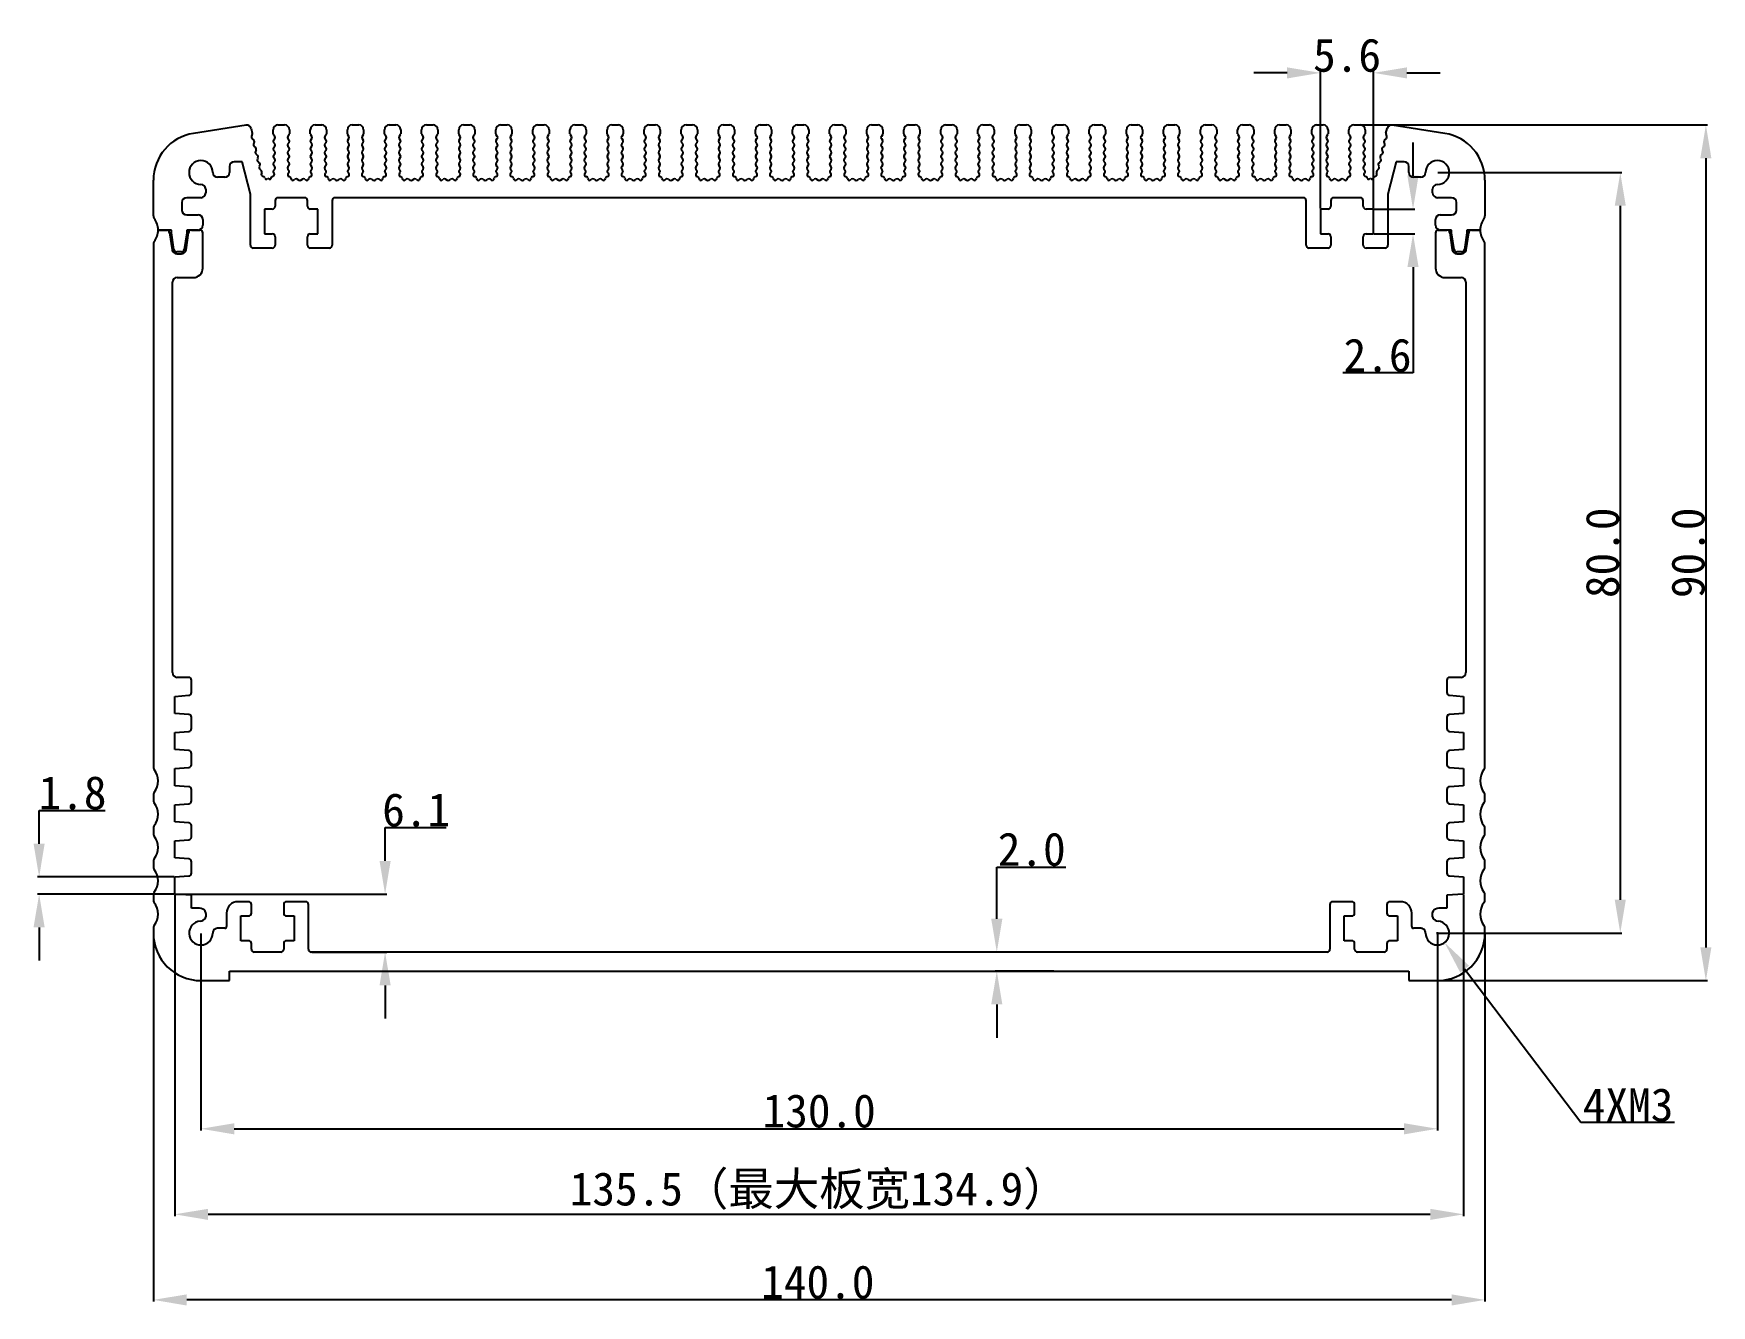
# Model space of a CAD drawing. Header units: inches. Extents: x 1053 to 1229, y 96 to 230.
import ezdxf

# ---------------------------------------------------------------- set-up
doc = ezdxf.new("R2010")
doc.units = ezdxf.units.IN
doc.header["$MEASUREMENT"] = 0
doc.layers.get('Defpoints').update_dxf_attribs({"color": 3, "lineweight": 5})
for name, color, linetype, lineweight in [('壳体层', 7, 'Continuous', 30), ('标注层', 7, 'Continuous', 5), ('槽宽标注', 30, 'Continuous', 5)]:
    doc.layers.add(name, color=color, linetype=linetype, lineweight=lineweight)
doc.styles.get("Standard").update_dxf_attribs({"font": 'simhei.ttf'})
doc.dimstyles.get("Standard").update_dxf_attribs({"dimtxt": 2.5, "dimasz": 2.5, "dimexe": 0.18, "dimexo": 0.0625, "dimgap": 0.09, "dimtad": 1, "dimtoh": 1, "dimdec": 1, "dimzin": 0, "dimdsep": 46, "dimtxsty": 'Standard', "dimcen": 0.09, "dimadec": 0, "dimazin": 0, "dimtfac": 1, "dimtdec": 1, "dimtofl": 0, "dimtmove": 0, "dimatfit": 3, "dimfxl": 1, "dimtolj": 1, "dimtzin": 0, "dimarcsym": 0})

msp = doc.modelspace()

# ---------------------------------------------------------------- blocks, each defined once
blk = doc.blocks.new('*D48')
at = {"layer": 'Defpoints', "color": 0, "transparency": 16777216}
for p in [(1192.34, 220.6), (1200.13, 130.6), (1228.67, 130.6)]:
    blk.add_point(p, dxfattribs=at)
at = {"layer": '标注层', "color": 0, "lineweight": -2, "transparency": 16777216}
for p, q in [((1192.4, 220.6), (1228.85, 220.6)), ((1228.67, 217.1), (1228.67, 134.1)), ((1200.19, 130.6), (1228.85, 130.6))]:
    blk.add_line(p, q, dxfattribs=at)
at = {"layer": '标注层', "color": 0, "transparency": 16777216}
for points in [[(1228.09, 217.1), (1229.25, 217.1), (1228.67, 220.6)], [(1228.09, 134.1), (1229.25, 134.1), (1228.67, 130.6)]]:
    blk.add_solid(points, dxfattribs=at)
at = {"layer": '标注层', "color": 0, "lineweight": 25, "transparency": 16777216, "insert": (1226.81, 175.6), "char_height": 3.5, "attachment_point": 5, "rotation": 90}
blk.add_mtext('\\A1;90.0', dxfattribs=at)
blk = doc.blocks.new('*D49')
at = {"layer": 'Defpoints', "color": 0, "transparency": 16777216}
for p in [(1200.44, 215.6), (1200.44, 135.6), (1219.67, 135.6)]:
    blk.add_point(p, dxfattribs=at)
at = {"layer": '标注层', "color": 0, "lineweight": -2, "transparency": 16777216}
for p, q in [((1200.5, 215.6), (1219.85, 215.6)), ((1219.67, 212.1), (1219.67, 139.1)), ((1200.5, 135.6), (1219.85, 135.6))]:
    blk.add_line(p, q, dxfattribs=at)
at = {"layer": '标注层', "color": 0, "transparency": 16777216}
for points in [[(1219.09, 212.1), (1220.25, 212.1), (1219.67, 215.6)], [(1219.09, 139.1), (1220.25, 139.1), (1219.67, 135.6)]]:
    blk.add_solid(points, dxfattribs=at)
at = {"layer": '标注层', "color": 0, "lineweight": 25, "transparency": 16777216, "insert": (1217.81, 175.6), "char_height": 3.5, "attachment_point": 5, "rotation": 90}
blk.add_mtext('\\A1;80.0', dxfattribs=at)
blk = doc.blocks.new('*D50')
at = {"layer": 'Defpoints', "color": 0, "transparency": 16777216}
for p in [(1070.44, 135.6), (1200.44, 135.6), (1200.44, 115.02)]:
    blk.add_point(p, dxfattribs=at)
at = {"layer": '标注层', "color": 0, "lineweight": -2, "transparency": 16777216}
for p, q in [((1070.44, 135.54), (1070.44, 114.84)), ((1200.44, 135.54), (1200.44, 114.84)), ((1073.94, 115.02), (1196.94, 115.02))]:
    blk.add_line(p, q, dxfattribs=at)
at = {"layer": '标注层', "color": 0, "transparency": 16777216}
for points in [[(1073.94, 115.6), (1073.94, 114.43), (1070.44, 115.02)], [(1196.94, 115.6), (1196.94, 114.43), (1200.44, 115.02)]]:
    blk.add_solid(points, dxfattribs=at)
at = {"layer": '标注层', "color": 0, "lineweight": 25, "transparency": 16777216, "insert": (1135.44, 116.88), "char_height": 3.5, "attachment_point": 5}
blk.add_mtext('\\A1;130.0', dxfattribs=at)
blk = doc.blocks.new('*D51')
at = {"layer": 'Defpoints', "color": 0, "transparency": 16777216}
for p in [(1067.69, 139.7), (1203.19, 139.7), (1203.19, 106.02)]:
    blk.add_point(p, dxfattribs=at)
at = {"layer": '槽宽标注', "color": 0, "lineweight": -2, "transparency": 16777216}
for p, q in [((1067.69, 139.64), (1067.69, 105.84)), ((1203.19, 139.64), (1203.19, 105.84)), ((1071.19, 106.02), (1199.69, 106.02))]:
    blk.add_line(p, q, dxfattribs=at)
at = {"layer": '槽宽标注', "color": 0, "transparency": 16777216}
for points in [[(1071.19, 106.6), (1071.19, 105.43), (1067.69, 106.02)], [(1199.69, 106.6), (1199.69, 105.43), (1203.19, 106.02)]]:
    blk.add_solid(points, dxfattribs=at)
at = {"layer": '槽宽标注', "color": 0, "lineweight": 25, "transparency": 16777216, "insert": (1135.44, 108.47), "char_height": 3.5, "attachment_point": 5}
blk.add_mtext('\\A1;135.5（最大板宽134.9）', dxfattribs=at)
blk = doc.blocks.new('*D52')
at = {"layer": 'Defpoints', "color": 0, "transparency": 16777216}
for p in [(1065.44, 135.85), (1205.44, 135.6), (1065.44, 97.02)]:
    blk.add_point(p, dxfattribs=at)
at = {"layer": '标注层', "color": 0, "lineweight": -2, "transparency": 16777216}
for p, q in [((1065.44, 135.79), (1065.44, 96.84)), ((1205.44, 135.54), (1205.44, 96.84)), ((1201.94, 97.02), (1068.94, 97.02))]:
    blk.add_line(p, q, dxfattribs=at)
at = {"layer": '标注层', "color": 0, "transparency": 16777216}
for points in [[(1068.94, 97.6), (1068.94, 96.43), (1065.44, 97.02)], [(1201.94, 97.6), (1201.94, 96.43), (1205.44, 97.02)]]:
    blk.add_solid(points, dxfattribs=at)
at = {"layer": '标注层', "color": 0, "lineweight": 25, "transparency": 16777216, "insert": (1135.3, 98.88), "char_height": 3.5, "attachment_point": 5}
blk.add_mtext('\\A1;140.0', dxfattribs=at)
blk = doc.blocks.new('*D53')
at = {"layer": 'Defpoints', "color": 0, "transparency": 16777216}
for p in [(1053.43, 141.5), (1067.69, 141.5), (1067.69, 139.7)]:
    blk.add_point(p, dxfattribs=at)
at = {"layer": '标注层', "color": 0, "lineweight": -2, "transparency": 16777216}
for p, q in [((1053.43, 145), (1053.43, 148.5)), ((1053.43, 148.5), (1060.36, 148.5)), ((1067.63, 141.5), (1053.25, 141.5)), ((1067.63, 139.7), (1053.25, 139.7)), ((1053.43, 136.2), (1053.43, 132.7))]:
    blk.add_line(p, q, dxfattribs=at)
at = {"layer": '标注层', "color": 0, "transparency": 16777216}
for points in [[(1052.84, 145), (1054.01, 145), (1053.43, 141.5)], [(1052.84, 136.2), (1054.01, 136.2), (1053.43, 139.7)]]:
    blk.add_solid(points, dxfattribs=at)
at = {"layer": '标注层', "color": 0, "lineweight": 25, "transparency": 16777216, "insert": (1056.94, 150.34), "char_height": 3.5, "attachment_point": 5}
blk.add_mtext('\\A1;1.8', dxfattribs=at)
blk = doc.blocks.new('*D54')
at = {"layer": 'Defpoints', "color": 0, "transparency": 16777216}
for p in [(1188.14, 226.08), (1188.14, 211.75), (1193.74, 211.75)]:
    blk.add_point(p, dxfattribs=at)
at = {"layer": '标注层', "color": 0, "lineweight": -2, "transparency": 16777216}
for p, q in [((1184.64, 226.08), (1181.14, 226.08)), ((1188.14, 211.82), (1188.14, 226.26)), ((1193.74, 211.82), (1193.74, 226.26)), ((1197.24, 226.08), (1200.74, 226.08))]:
    blk.add_line(p, q, dxfattribs=at)
at = {"layer": '标注层', "color": 0, "transparency": 16777216}
for points in [[(1184.64, 226.66), (1184.64, 225.49), (1188.14, 226.08)], [(1197.24, 226.66), (1197.24, 225.49), (1193.74, 226.08)]]:
    blk.add_solid(points, dxfattribs=at)
at = {"layer": '标注层', "color": 0, "lineweight": 25, "transparency": 16777216, "insert": (1190.94, 227.92), "char_height": 3.5, "attachment_point": 5}
blk.add_mtext('\\A1;5.6', dxfattribs=at)
blk = doc.blocks.new('*D55')
at = {"layer": 'Defpoints', "color": 0, "transparency": 16777216}
for p in [(1193.74, 211.75), (1197.88, 211.75), (1193.74, 209.15)]:
    blk.add_point(p, dxfattribs=at)
at = {"layer": '标注层', "color": 0, "lineweight": -2, "transparency": 16777216}
for p, q in [((1197.88, 215.25), (1197.88, 218.75)), ((1193.8, 211.75), (1198.06, 211.75)), ((1193.8, 209.15), (1198.06, 209.15)), ((1197.88, 205.65), (1197.88, 194.52)), ((1197.88, 194.52), (1190.51, 194.52))]:
    blk.add_line(p, q, dxfattribs=at)
at = {"layer": '标注层', "color": 0, "transparency": 16777216}
for points in [[(1197.29, 215.25), (1198.46, 215.25), (1197.88, 211.75)], [(1197.29, 205.65), (1198.46, 205.65), (1197.88, 209.15)]]:
    blk.add_solid(points, dxfattribs=at)
at = {"layer": '标注层', "color": 0, "lineweight": 25, "transparency": 16777216, "insert": (1194.15, 196.36), "char_height": 3.5, "attachment_point": 5}
blk.add_mtext('\\A1;2.6', dxfattribs=at)
blk = doc.blocks.new('*D56')
at = {"layer": 'Defpoints', "color": 0, "transparency": 16777216}
for p in [(1200.44, 135.6), (1201.19, 134.61)]:
    blk.add_point(p, dxfattribs=at)
at = {"layer": '标注层', "color": 0, "lineweight": -2, "transparency": 16777216}
for p, q in [((1200.35, 135.6), (1200.53, 135.6)), ((1200.44, 135.51), (1200.44, 135.69)), ((1215.52, 115.67), (1203.3, 131.82)), ((1225.37, 115.67), (1215.52, 115.67))]:
    blk.add_line(p, q, dxfattribs=at)
at = {"layer": '标注层', "color": 0, "transparency": 16777216}
blk.add_solid([(1203.77, 132.17), (1202.84, 131.46), (1201.19, 134.61)], dxfattribs=at)
at = {"layer": '标注层', "color": 0, "lineweight": 25, "transparency": 16777216, "insert": (1220.49, 117.51), "char_height": 3.5, "attachment_point": 5}
blk.add_mtext('\\A1;4XM3', dxfattribs=at)
blk = doc.blocks.new('*D57')
at = {"layer": 'Defpoints', "color": 0, "transparency": 16777216}
for p in [(1067.69, 139.7), (1082.04, 133.6), (1089.8, 133.6)]:
    blk.add_point(p, dxfattribs=at)
at = {"layer": '标注层', "color": 0, "linetype": 'Continuous', "lineweight": -2, "transparency": 16777216}
for p, q in [((1089.8, 143.2), (1089.8, 146.7)), ((1089.8, 146.7), (1096.24, 146.7)), ((1067.75, 139.7), (1089.98, 139.7)), ((1082.1, 133.6), (1089.98, 133.6)), ((1089.8, 130.1), (1089.8, 126.6))]:
    blk.add_line(p, q, dxfattribs=at)
at = {"layer": '标注层', "color": 0, "transparency": 16777216}
for points in [[(1089.22, 143.2), (1090.39, 143.2), (1089.8, 139.7)], [(1089.22, 130.1), (1090.39, 130.1), (1089.8, 133.6)]]:
    blk.add_solid(points, dxfattribs=at)
at = {"layer": '标注层', "color": 0, "lineweight": 25, "transparency": 16777216, "insert": (1093.07, 148.54), "char_height": 3.5, "attachment_point": 5}
blk.add_mtext('\\A1;6.1', dxfattribs=at)
blk = doc.blocks.new('*D58')
at = {"layer": 'Defpoints', "color": 0, "transparency": 16777216}
for p in [(1160.18, 133.6), (1154.12, 131.6), (1160.18, 131.6)]:
    blk.add_point(p, dxfattribs=at)
at = {"layer": '标注层', "color": 0, "linetype": 'Continuous', "lineweight": -2, "transparency": 16777216}
for p, q in [((1154.12, 137.1), (1154.12, 142.54)), ((1154.12, 142.54), (1161.37, 142.54)), ((1160.12, 133.6), (1153.94, 133.6)), ((1160.12, 131.6), (1153.94, 131.6)), ((1154.12, 128.1), (1154.12, 124.6))]:
    blk.add_line(p, q, dxfattribs=at)
at = {"layer": '标注层', "color": 0, "transparency": 16777216}
for points in [[(1153.53, 137.1), (1154.7, 137.1), (1154.12, 133.6)], [(1153.53, 128.1), (1154.7, 128.1), (1154.12, 131.6)]]:
    blk.add_solid(points, dxfattribs=at)
at = {"layer": '标注层', "color": 0, "lineweight": 25, "transparency": 16777216, "insert": (1157.79, 144.4), "char_height": 3.5, "attachment_point": 5}
blk.add_mtext('\\A1;2.0', dxfattribs=at)

# ---------------------------------------------------------------- dimensions: what is measured, and where the dimension line sits
at = {"layer": '标注层', "lineweight": 25}
for base, p1, p2, angle, override, picture, middle in [((1188.14, 226.08), (1193.74, 211.75), (1188.14, 211.75), 180, {"dimtxt": 3.5, "dimasz": 3.5}, '*D54', (1190.94, 226.08)), ((1228.67, 130.6), (1192.34, 220.6), (1200.13, 130.6), 90, {"dimtxt": 3.5, "dimasz": 3.5, "dimtmove": 0}, '*D48', (1228.67, 175.6)), ((1197.88, 211.75), (1193.74, 209.15), (1193.74, 211.75), 90, {"dimtxt": 3.5, "dimasz": 3.5}, '*D55', (1194.15, 194.52)), ((1089.8, 133.6), (1067.69, 139.7), (1082.04, 133.6), 90, {"dimtxt": 3.5, "dimasz": 3.5, "dimfxl": 0.3, "dimarcsym": 1}, '*D57', (1093.07, 146.7)), ((1154.12, 131.6), (1160.18, 133.6), (1160.18, 131.6), 90, {"dimtxt": 3.5, "dimasz": 3.5, "dimfxl": 0.3, "dimarcsym": 1}, '*D58', (1157.79, 142.54))]:
    dim = msp.add_linear_dim(base=base, p1=p1, p2=p2, angle=angle, dimstyle='Standard', override=override, dxfattribs=at)
    dim.commit()
    dim.dimension.update_dxf_attribs({"geometry": picture, "text_midpoint": middle, "dimtype": 160})
dim = msp.add_aligned_dim(p1=(1200.44, 215.6), p2=(1200.44, 135.6), distance=19.23, dimstyle='Standard', override={"dimtxt": 3.5, "dimasz": 3.5, "dimtmove": 0}, dxfattribs=at)
dim.commit()
dim.dimension.update_dxf_attribs({"geometry": '*D49', "text_midpoint": (1217.81, 175.6)})
dim = msp.add_linear_dim(base=(1053.43, 141.5), p1=(1067.69, 139.7), p2=(1067.69, 141.5), angle=90, dimstyle='Standard', override={"dimtxt": 3.5, "dimasz": 3.5}, dxfattribs=at)
dim.commit()
dim.dimension.update_dxf_attribs({"geometry": '*D53', "text_midpoint": (1056.94, 150.34)})
for base, p1, p2, picture, middle in [((1065.44, 97.02), (1205.44, 135.6), (1065.44, 135.85), '*D52', (1135.3, 97.02)), ((1200.44, 115.02), (1070.44, 135.6), (1200.44, 135.6), '*D50', (1135.44, 115.02))]:
    dim = msp.add_linear_dim(base=base, p1=p1, p2=p2, dimstyle='Standard', override={"dimtxt": 3.5, "dimasz": 3.5, "dimtmove": 0}, dxfattribs=at)
    dim.commit()
    dim.dimension.update_dxf_attribs({"geometry": picture, "text_midpoint": middle, "dimtype": 160})
dim = msp.add_radius_dim(center=(1200.44, 135.6), mpoint=(1201.19, 134.61), text='4XM3', dimstyle='Standard', override={"dimtxt": 3.5, "dimasz": 3.5}, dxfattribs=at)
dim.commit()
dim.dimension.update_dxf_attribs({"geometry": '*D56', "text_midpoint": (1220.49, 115.67), "dimtype": 164})
at = {"layer": '槽宽标注', "lineweight": 25}
dim = msp.add_linear_dim(base=(1203.19, 106.02), p1=(1067.69, 139.7), p2=(1203.19, 139.7), angle=180, text='<>（最大板宽134.9）', dimstyle='Standard', override={"dimtxt": 3.5, "dimasz": 3.5, "dimtmove": 0}, dxfattribs=at)
dim.commit()
dim.dimension.update_dxf_attribs({"geometry": '*D51', "text_midpoint": (1135.44, 106.02), "dimtype": 160})

# ---------------------------------------------------------------- linework, layer by layer
at = {"layer": '壳体层', "lineweight": 25}
for p, q in [((1069.66, 219.72), (1075.18, 220.6)), ((1078.54, 220.6), (1079.24, 220.6)), ((1082.44, 220.6), (1083.14, 220.6)), ((1086.34, 220.6), (1087.04, 220.6)), ((1090.24, 220.6), (1090.94, 220.6)), ((1094.14, 220.6), (1094.84, 220.6)), ((1098.04, 220.6), (1098.74, 220.6)), ((1101.94, 220.6), (1102.64, 220.6)), ((1105.84, 220.6), (1106.54, 220.6)), ((1109.74, 220.6), (1110.44, 220.6)), ((1113.64, 220.6), (1114.34, 220.6)), ((1117.54, 220.6), (1118.24, 220.6)), ((1121.44, 220.6), (1122.14, 220.6)), ((1125.34, 220.6), (1126.04, 220.6)), ((1129.24, 220.6), (1129.94, 220.6)), ((1133.14, 220.6), (1133.84, 220.6)), ((1137.04, 220.6), (1137.74, 220.6)), ((1140.94, 220.6), (1141.64, 220.6)), ((1144.84, 220.6), (1145.54, 220.6)), ((1148.74, 220.6), (1149.44, 220.6)), ((1152.64, 220.6), (1153.34, 220.6)), ((1156.54, 220.6), (1157.24, 220.6)), ((1160.44, 220.6), (1161.14, 220.6)), ((1164.34, 220.6), (1165.04, 220.6)), ((1168.24, 220.6), (1168.94, 220.6)), ((1172.14, 220.6), (1172.84, 220.6)), ((1176.04, 220.6), (1176.74, 220.6)), ((1179.94, 220.6), (1180.64, 220.6)), ((1183.84, 220.6), (1184.54, 220.6)), ((1187.74, 220.6), (1188.44, 220.6)), ((1191.64, 220.6), (1192.34, 220.6)), ((1195.7, 220.6), (1201.22, 219.72)), ((1075.72, 220.24), (1075.84, 219.75)), ((1075.84, 219.62), (1075.75, 219.41)), ((1075.8, 219.19), (1076, 218.99)), ((1076.04, 218.75), (1075.97, 218.62)), ((1078.04, 219.68), (1078.04, 220.1)), ((1078.2, 219.4), (1078.08, 219.56)), ((1078.08, 219), (1078.2, 219.16)), ((1078.2, 218.6), (1078.08, 218.76)), ((1079.7, 219.56), (1079.58, 219.4)), ((1079.58, 219.16), (1079.7, 219)), ((1079.7, 218.76), (1079.58, 218.6)), ((1079.74, 220.1), (1079.74, 219.68)), ((1081.94, 219.68), (1081.94, 220.1)), ((1082.1, 219.4), (1081.98, 219.56)), ((1081.98, 219), (1082.1, 219.16)), ((1082.1, 218.6), (1081.98, 218.76)), ((1083.6, 219.56), (1083.48, 219.4)), ((1083.48, 219.16), (1083.6, 219)), ((1083.6, 218.76), (1083.48, 218.6)), ((1083.64, 220.1), (1083.64, 219.68)), ((1085.84, 219.68), (1085.84, 220.1)), ((1086, 219.4), (1085.88, 219.56)), ((1085.88, 219), (1086, 219.16)), ((1086, 218.6), (1085.88, 218.76)), ((1087.5, 219.56), (1087.38, 219.4)), ((1087.38, 219.16), (1087.5, 219)), ((1087.5, 218.76), (1087.38, 218.6)), ((1087.54, 220.1), (1087.54, 219.68)), ((1089.74, 219.68), (1089.74, 220.1)), ((1089.9, 219.4), (1089.78, 219.56)), ((1089.78, 219), (1089.9, 219.16)), ((1089.9, 218.6), (1089.78, 218.76)), ((1091.4, 219.56), (1091.28, 219.4)), ((1091.28, 219.16), (1091.4, 219)), ((1091.4, 218.76), (1091.28, 218.6)), ((1091.44, 220.1), (1091.44, 219.68)), ((1093.64, 219.68), (1093.64, 220.1)), ((1093.8, 219.4), (1093.68, 219.56)), ((1093.68, 219), (1093.8, 219.16)), ((1093.8, 218.6), (1093.68, 218.76)), ((1095.3, 219.56), (1095.18, 219.4)), ((1095.18, 219.16), (1095.3, 219)), ((1095.3, 218.76), (1095.18, 218.6)), ((1095.34, 220.1), (1095.34, 219.68)), ((1097.54, 219.68), (1097.54, 220.1)), ((1097.7, 219.4), (1097.58, 219.56)), ((1097.58, 219), (1097.7, 219.16)), ((1097.7, 218.6), (1097.58, 218.76)), ((1099.2, 219.56), (1099.08, 219.4)), ((1099.08, 219.16), (1099.2, 219)), ((1099.2, 218.76), (1099.08, 218.6)), ((1099.24, 220.1), (1099.24, 219.68)), ((1101.44, 219.68), (1101.44, 220.1)), ((1101.6, 219.4), (1101.48, 219.56)), ((1101.48, 219), (1101.6, 219.16)), ((1101.6, 218.6), (1101.48, 218.76)), ((1103.1, 219.56), (1102.98, 219.4)), ((1102.98, 219.16), (1103.1, 219)), ((1103.1, 218.76), (1102.98, 218.6)), ((1103.14, 220.1), (1103.14, 219.68)), ((1105.34, 219.68), (1105.34, 220.1)), ((1105.5, 219.4), (1105.38, 219.56)), ((1105.38, 219), (1105.5, 219.16)), ((1105.5, 218.6), (1105.38, 218.76)), ((1107, 219.56), (1106.88, 219.4)), ((1106.88, 219.16), (1107, 219)), ((1107, 218.76), (1106.88, 218.6)), ((1107.04, 220.1), (1107.04, 219.68)), ((1109.24, 219.68), (1109.24, 220.1)), ((1109.4, 219.4), (1109.28, 219.56)), ((1109.28, 219), (1109.4, 219.16)), ((1109.4, 218.6), (1109.28, 218.76)), ((1110.9, 219.56), (1110.78, 219.4)), ((1110.78, 219.16), (1110.9, 219)), ((1110.9, 218.76), (1110.78, 218.6)), ((1110.94, 220.1), (1110.94, 219.68)), ((1113.14, 219.68), (1113.14, 220.1)), ((1113.3, 219.4), (1113.18, 219.56)), ((1113.18, 219), (1113.3, 219.16)), ((1113.3, 218.6), (1113.18, 218.76)), ((1114.8, 219.56), (1114.68, 219.4)), ((1114.68, 219.16), (1114.8, 219)), ((1114.8, 218.76), (1114.68, 218.6)), ((1114.84, 220.1), (1114.84, 219.68)), ((1117.04, 219.68), (1117.04, 220.1)), ((1117.2, 219.4), (1117.08, 219.56)), ((1117.08, 219), (1117.2, 219.16)), ((1117.2, 218.6), (1117.08, 218.76)), ((1118.7, 219.56), (1118.58, 219.4)), ((1118.58, 219.16), (1118.7, 219)), ((1118.7, 218.76), (1118.58, 218.6)), ((1118.74, 220.1), (1118.74, 219.68)), ((1120.94, 219.68), (1120.94, 220.1)), ((1121.1, 219.4), (1120.98, 219.56)), ((1120.98, 219), (1121.1, 219.16)), ((1121.1, 218.6), (1120.98, 218.76)), ((1122.6, 219.56), (1122.48, 219.4)), ((1122.48, 219.16), (1122.6, 219)), ((1122.6, 218.76), (1122.48, 218.6)), ((1122.64, 220.1), (1122.64, 219.68)), ((1124.84, 219.68), (1124.84, 220.1)), ((1125, 219.4), (1124.88, 219.56)), ((1124.88, 219), (1125, 219.16)), ((1125, 218.6), (1124.88, 218.76)), ((1126.5, 219.56), (1126.38, 219.4)), ((1126.38, 219.16), (1126.5, 219)), ((1126.5, 218.76), (1126.38, 218.6)), ((1126.54, 220.1), (1126.54, 219.68)), ((1128.74, 219.68), (1128.74, 220.1)), ((1128.9, 219.4), (1128.78, 219.56)), ((1128.78, 219), (1128.9, 219.16)), ((1128.9, 218.6), (1128.78, 218.76)), ((1130.4, 219.56), (1130.28, 219.4)), ((1130.28, 219.16), (1130.4, 219)), ((1130.4, 218.76), (1130.28, 218.6)), ((1130.44, 220.1), (1130.44, 219.68)), ((1132.64, 219.68), (1132.64, 220.1)), ((1132.8, 219.4), (1132.68, 219.56)), ((1132.68, 219), (1132.8, 219.16)), ((1132.8, 218.6), (1132.68, 218.76)), ((1134.3, 219.56), (1134.18, 219.4)), ((1134.18, 219.16), (1134.3, 219)), ((1134.3, 218.76), (1134.18, 218.6)), ((1134.34, 220.1), (1134.34, 219.68)), ((1136.54, 219.68), (1136.54, 220.1)), ((1136.7, 219.4), (1136.58, 219.56)), ((1136.58, 219), (1136.7, 219.16)), ((1136.7, 218.6), (1136.58, 218.76)), ((1138.2, 219.56), (1138.08, 219.4)), ((1138.08, 219.16), (1138.2, 219)), ((1138.2, 218.76), (1138.08, 218.6)), ((1138.24, 220.1), (1138.24, 219.68)), ((1140.44, 219.68), (1140.44, 220.1)), ((1140.6, 219.4), (1140.48, 219.56)), ((1140.48, 219), (1140.6, 219.16)), ((1140.6, 218.6), (1140.48, 218.76)), ((1142.1, 219.56), (1141.98, 219.4)), ((1141.98, 219.16), (1142.1, 219)), ((1142.1, 218.76), (1141.98, 218.6)), ((1142.14, 220.1), (1142.14, 219.68)), ((1144.34, 219.68), (1144.34, 220.1)), ((1144.5, 219.4), (1144.38, 219.56)), ((1144.38, 219), (1144.5, 219.16)), ((1144.5, 218.6), (1144.38, 218.76)), ((1146, 219.56), (1145.88, 219.4)), ((1145.88, 219.16), (1146, 219)), ((1146, 218.76), (1145.88, 218.6)), ((1146.04, 220.1), (1146.04, 219.68)), ((1148.24, 219.68), (1148.24, 220.1)), ((1148.4, 219.4), (1148.28, 219.56)), ((1148.28, 219), (1148.4, 219.16)), ((1148.4, 218.6), (1148.28, 218.76)), ((1149.9, 219.56), (1149.78, 219.4)), ((1149.78, 219.16), (1149.9, 219)), ((1149.9, 218.76), (1149.78, 218.6)), ((1149.94, 220.1), (1149.94, 219.68)), ((1152.14, 219.68), (1152.14, 220.1)), ((1152.3, 219.4), (1152.18, 219.56)), ((1152.18, 219), (1152.3, 219.16)), ((1152.3, 218.6), (1152.18, 218.76)), ((1153.8, 219.56), (1153.68, 219.4)), ((1153.68, 219.16), (1153.8, 219)), ((1153.8, 218.76), (1153.68, 218.6)), ((1153.84, 220.1), (1153.84, 219.68)), ((1156.04, 219.68), (1156.04, 220.1)), ((1156.2, 219.4), (1156.08, 219.56)), ((1156.08, 219), (1156.2, 219.16)), ((1156.2, 218.6), (1156.08, 218.76)), ((1157.7, 219.56), (1157.58, 219.4)), ((1157.58, 219.16), (1157.7, 219)), ((1157.7, 218.76), (1157.58, 218.6)), ((1157.74, 220.1), (1157.74, 219.68)), ((1159.94, 219.68), (1159.94, 220.1)), ((1160.1, 219.4), (1159.98, 219.56)), ((1159.98, 219), (1160.1, 219.16)), ((1160.1, 218.6), (1159.98, 218.76)), ((1161.6, 219.56), (1161.48, 219.4)), ((1161.48, 219.16), (1161.6, 219)), ((1161.6, 218.76), (1161.48, 218.6)), ((1161.64, 220.1), (1161.64, 219.68)), ((1163.84, 219.68), (1163.84, 220.1)), ((1164, 219.4), (1163.88, 219.56)), ((1163.88, 219), (1164, 219.16)), ((1164, 218.6), (1163.88, 218.76)), ((1165.5, 219.56), (1165.38, 219.4)), ((1165.38, 219.16), (1165.5, 219)), ((1165.5, 218.76), (1165.38, 218.6)), ((1165.54, 220.1), (1165.54, 219.68)), ((1167.74, 219.68), (1167.74, 220.1)), ((1167.9, 219.4), (1167.78, 219.56)), ((1167.78, 219), (1167.9, 219.16)), ((1167.9, 218.6), (1167.78, 218.76)), ((1169.4, 219.56), (1169.28, 219.4)), ((1169.28, 219.16), (1169.4, 219)), ((1169.4, 218.76), (1169.28, 218.6)), ((1169.44, 220.1), (1169.44, 219.68)), ((1171.64, 219.68), (1171.64, 220.1)), ((1171.8, 219.4), (1171.68, 219.56)), ((1171.68, 219), (1171.8, 219.16)), ((1171.8, 218.6), (1171.68, 218.76)), ((1173.3, 219.56), (1173.18, 219.4)), ((1173.18, 219.16), (1173.3, 219)), ((1173.3, 218.76), (1173.18, 218.6)), ((1173.34, 220.1), (1173.34, 219.68)), ((1175.54, 219.68), (1175.54, 220.1)), ((1175.7, 219.4), (1175.58, 219.56)), ((1175.58, 219), (1175.7, 219.16)), ((1175.7, 218.6), (1175.58, 218.76)), ((1177.2, 219.56), (1177.08, 219.4)), ((1177.08, 219.16), (1177.2, 219)), ((1177.2, 218.76), (1177.08, 218.6)), ((1177.24, 220.1), (1177.24, 219.68)), ((1179.44, 219.68), (1179.44, 220.1)), ((1179.6, 219.4), (1179.48, 219.56)), ((1179.48, 219), (1179.6, 219.16)), ((1179.6, 218.6), (1179.48, 218.76)), ((1181.1, 219.56), (1180.98, 219.4)), ((1180.98, 219.16), (1181.1, 219)), ((1181.1, 218.76), (1180.98, 218.6)), ((1181.14, 220.1), (1181.14, 219.68)), ((1183.34, 219.68), (1183.34, 220.1)), ((1183.5, 219.4), (1183.38, 219.56)), ((1183.38, 219), (1183.5, 219.16)), ((1183.5, 218.6), (1183.38, 218.76)), ((1185, 219.56), (1184.88, 219.4)), ((1184.88, 219.16), (1185, 219)), ((1185, 218.76), (1184.88, 218.6)), ((1185.04, 220.1), (1185.04, 219.68)), ((1187.24, 219.68), (1187.24, 220.1)), ((1187.4, 219.4), (1187.28, 219.56)), ((1187.28, 219), (1187.4, 219.16)), ((1187.4, 218.6), (1187.28, 218.76)), ((1188.9, 219.56), (1188.78, 219.4)), ((1188.78, 219.16), (1188.9, 219)), ((1188.9, 218.76), (1188.78, 218.6)), ((1188.94, 220.1), (1188.94, 219.68)), ((1191.14, 219.68), (1191.14, 220.1)), ((1191.3, 219.4), (1191.18, 219.56)), ((1191.18, 219), (1191.3, 219.16)), ((1191.3, 218.6), (1191.18, 218.76)), ((1192.8, 219.56), (1192.68, 219.4)), ((1192.68, 219.16), (1192.8, 219)), ((1192.8, 218.76), (1192.68, 218.6)), ((1192.84, 220.1), (1192.84, 219.68)), ((1194.91, 218.62), (1194.84, 218.75)), ((1194.87, 218.99), (1195.08, 219.19)), ((1195.03, 219.75), (1195.16, 220.24)), ((1195.13, 219.41), (1195.04, 219.62)), ((1076.01, 218.38), (1076.2, 218.19)), ((1076.24, 217.95), (1076.17, 217.82)), ((1076.21, 217.58), (1076.4, 217.39)), ((1076.44, 217.15), (1076.37, 217.02)), ((1078.08, 218.2), (1078.2, 218.36)), ((1078.2, 217.8), (1078.08, 217.96)), ((1078.08, 217.4), (1078.2, 217.56)), ((1078.2, 217), (1078.08, 217.16)), ((1079.58, 218.36), (1079.7, 218.2)), ((1079.7, 217.96), (1079.58, 217.8)), ((1079.58, 217.56), (1079.7, 217.4)), ((1079.7, 217.16), (1079.58, 217)), ((1081.98, 218.2), (1082.1, 218.36)), ((1082.1, 217.8), (1081.98, 217.96)), ((1081.98, 217.4), (1082.1, 217.56)), ((1082.1, 217), (1081.98, 217.16)), ((1083.48, 218.36), (1083.6, 218.2)), ((1083.6, 217.96), (1083.48, 217.8)), ((1083.48, 217.56), (1083.6, 217.4)), ((1083.6, 217.16), (1083.48, 217)), ((1085.88, 218.2), (1086, 218.36)), ((1086, 217.8), (1085.88, 217.96)), ((1085.88, 217.4), (1086, 217.56)), ((1086, 217), (1085.88, 217.16)), ((1087.38, 218.36), (1087.5, 218.2)), ((1087.5, 217.96), (1087.38, 217.8)), ((1087.38, 217.56), (1087.5, 217.4)), ((1087.5, 217.16), (1087.38, 217)), ((1089.78, 218.2), (1089.9, 218.36)), ((1089.9, 217.8), (1089.78, 217.96)), ((1089.78, 217.4), (1089.9, 217.56)), ((1089.9, 217), (1089.78, 217.16)), ((1091.28, 218.36), (1091.4, 218.2)), ((1091.4, 217.96), (1091.28, 217.8)), ((1091.28, 217.56), (1091.4, 217.4)), ((1091.4, 217.16), (1091.28, 217)), ((1093.68, 218.2), (1093.8, 218.36)), ((1093.8, 217.8), (1093.68, 217.96)), ((1093.68, 217.4), (1093.8, 217.56)), ((1093.8, 217), (1093.68, 217.16)), ((1095.18, 218.36), (1095.3, 218.2)), ((1095.3, 217.96), (1095.18, 217.8)), ((1095.18, 217.56), (1095.3, 217.4)), ((1095.3, 217.16), (1095.18, 217)), ((1097.58, 218.2), (1097.7, 218.36)), ((1097.7, 217.8), (1097.58, 217.96)), ((1097.58, 217.4), (1097.7, 217.56)), ((1097.7, 217), (1097.58, 217.16)), ((1099.08, 218.36), (1099.2, 218.2)), ((1099.2, 217.96), (1099.08, 217.8)), ((1099.08, 217.56), (1099.2, 217.4)), ((1099.2, 217.16), (1099.08, 217)), ((1101.48, 218.2), (1101.6, 218.36)), ((1101.6, 217.8), (1101.48, 217.96)), ((1101.48, 217.4), (1101.6, 217.56)), ((1101.6, 217), (1101.48, 217.16)), ((1102.98, 218.36), (1103.1, 218.2)), ((1103.1, 217.96), (1102.98, 217.8)), ((1102.98, 217.56), (1103.1, 217.4)), ((1103.1, 217.16), (1102.98, 217)), ((1105.38, 218.2), (1105.5, 218.36)), ((1105.5, 217.8), (1105.38, 217.96)), ((1105.38, 217.4), (1105.5, 217.56)), ((1105.5, 217), (1105.38, 217.16)), ((1106.88, 218.36), (1107, 218.2)), ((1107, 217.96), (1106.88, 217.8)), ((1106.88, 217.56), (1107, 217.4)), ((1107, 217.16), (1106.88, 217)), ((1109.28, 218.2), (1109.4, 218.36)), ((1109.4, 217.8), (1109.28, 217.96)), ((1109.28, 217.4), (1109.4, 217.56)), ((1109.4, 217), (1109.28, 217.16)), ((1110.78, 218.36), (1110.9, 218.2)), ((1110.9, 217.96), (1110.78, 217.8)), ((1110.78, 217.56), (1110.9, 217.4)), ((1110.9, 217.16), (1110.78, 217)), ((1113.18, 218.2), (1113.3, 218.36)), ((1113.3, 217.8), (1113.18, 217.96)), ((1113.18, 217.4), (1113.3, 217.56)), ((1113.3, 217), (1113.18, 217.16)), ((1114.68, 218.36), (1114.8, 218.2)), ((1114.8, 217.96), (1114.68, 217.8)), ((1114.68, 217.56), (1114.8, 217.4)), ((1114.8, 217.16), (1114.68, 217)), ((1117.08, 218.2), (1117.2, 218.36)), ((1117.2, 217.8), (1117.08, 217.96)), ((1117.08, 217.4), (1117.2, 217.56)), ((1117.2, 217), (1117.08, 217.16)), ((1118.58, 218.36), (1118.7, 218.2)), ((1118.7, 217.96), (1118.58, 217.8)), ((1118.58, 217.56), (1118.7, 217.4)), ((1118.7, 217.16), (1118.58, 217)), ((1120.98, 218.2), (1121.1, 218.36)), ((1121.1, 217.8), (1120.98, 217.96)), ((1120.98, 217.4), (1121.1, 217.56)), ((1121.1, 217), (1120.98, 217.16)), ((1122.48, 218.36), (1122.6, 218.2)), ((1122.6, 217.96), (1122.48, 217.8)), ((1122.48, 217.56), (1122.6, 217.4)), ((1122.6, 217.16), (1122.48, 217)), ((1124.88, 218.2), (1125, 218.36)), ((1125, 217.8), (1124.88, 217.96)), ((1124.88, 217.4), (1125, 217.56)), ((1125, 217), (1124.88, 217.16)), ((1126.38, 218.36), (1126.5, 218.2)), ((1126.5, 217.96), (1126.38, 217.8)), ((1126.38, 217.56), (1126.5, 217.4)), ((1126.5, 217.16), (1126.38, 217)), ((1128.78, 218.2), (1128.9, 218.36)), ((1128.9, 217.8), (1128.78, 217.96)), ((1128.78, 217.4), (1128.9, 217.56)), ((1128.9, 217), (1128.78, 217.16)), ((1130.28, 218.36), (1130.4, 218.2)), ((1130.4, 217.96), (1130.28, 217.8)), ((1130.28, 217.56), (1130.4, 217.4)), ((1130.4, 217.16), (1130.28, 217)), ((1132.68, 218.2), (1132.8, 218.36)), ((1132.8, 217.8), (1132.68, 217.96)), ((1132.68, 217.4), (1132.8, 217.56)), ((1132.8, 217), (1132.68, 217.16)), ((1134.18, 218.36), (1134.3, 218.2)), ((1134.3, 217.96), (1134.18, 217.8)), ((1134.18, 217.56), (1134.3, 217.4)), ((1134.3, 217.16), (1134.18, 217)), ((1136.58, 218.2), (1136.7, 218.36)), ((1136.7, 217.8), (1136.58, 217.96)), ((1136.58, 217.4), (1136.7, 217.56)), ((1136.7, 217), (1136.58, 217.16)), ((1138.08, 218.36), (1138.2, 218.2)), ((1138.2, 217.96), (1138.08, 217.8)), ((1138.08, 217.56), (1138.2, 217.4)), ((1138.2, 217.16), (1138.08, 217)), ((1140.48, 218.2), (1140.6, 218.36)), ((1140.6, 217.8), (1140.48, 217.96)), ((1140.48, 217.4), (1140.6, 217.56)), ((1140.6, 217), (1140.48, 217.16)), ((1141.98, 218.36), (1142.1, 218.2)), ((1142.1, 217.96), (1141.98, 217.8)), ((1141.98, 217.56), (1142.1, 217.4)), ((1142.1, 217.16), (1141.98, 217)), ((1144.38, 218.2), (1144.5, 218.36)), ((1144.5, 217.8), (1144.38, 217.96)), ((1144.38, 217.4), (1144.5, 217.56)), ((1144.5, 217), (1144.38, 217.16)), ((1145.88, 218.36), (1146, 218.2)), ((1146, 217.96), (1145.88, 217.8)), ((1145.88, 217.56), (1146, 217.4)), ((1146, 217.16), (1145.88, 217)), ((1148.28, 218.2), (1148.4, 218.36)), ((1148.4, 217.8), (1148.28, 217.96)), ((1148.28, 217.4), (1148.4, 217.56)), ((1148.4, 217), (1148.28, 217.16)), ((1149.78, 218.36), (1149.9, 218.2)), ((1149.9, 217.96), (1149.78, 217.8)), ((1149.78, 217.56), (1149.9, 217.4)), ((1149.9, 217.16), (1149.78, 217)), ((1152.18, 218.2), (1152.3, 218.36)), ((1152.3, 217.8), (1152.18, 217.96)), ((1152.18, 217.4), (1152.3, 217.56)), ((1152.3, 217), (1152.18, 217.16)), ((1153.68, 218.36), (1153.8, 218.2)), ((1153.8, 217.96), (1153.68, 217.8)), ((1153.68, 217.56), (1153.8, 217.4)), ((1153.8, 217.16), (1153.68, 217)), ((1156.08, 218.2), (1156.2, 218.36)), ((1156.2, 217.8), (1156.08, 217.96)), ((1156.08, 217.4), (1156.2, 217.56)), ((1156.2, 217), (1156.08, 217.16)), ((1157.58, 218.36), (1157.7, 218.2)), ((1157.7, 217.96), (1157.58, 217.8)), ((1157.58, 217.56), (1157.7, 217.4)), ((1157.7, 217.16), (1157.58, 217)), ((1159.98, 218.2), (1160.1, 218.36)), ((1160.1, 217.8), (1159.98, 217.96)), ((1159.98, 217.4), (1160.1, 217.56)), ((1160.1, 217), (1159.98, 217.16)), ((1161.48, 218.36), (1161.6, 218.2)), ((1161.6, 217.96), (1161.48, 217.8)), ((1161.48, 217.56), (1161.6, 217.4)), ((1161.6, 217.16), (1161.48, 217)), ((1163.88, 218.2), (1164, 218.36)), ((1164, 217.8), (1163.88, 217.96)), ((1163.88, 217.4), (1164, 217.56)), ((1164, 217), (1163.88, 217.16)), ((1165.38, 218.36), (1165.5, 218.2)), ((1165.5, 217.96), (1165.38, 217.8)), ((1165.38, 217.56), (1165.5, 217.4)), ((1165.5, 217.16), (1165.38, 217)), ((1167.78, 218.2), (1167.9, 218.36)), ((1167.9, 217.8), (1167.78, 217.96)), ((1167.78, 217.4), (1167.9, 217.56)), ((1167.9, 217), (1167.78, 217.16)), ((1169.28, 218.36), (1169.4, 218.2)), ((1169.4, 217.96), (1169.28, 217.8)), ((1169.28, 217.56), (1169.4, 217.4)), ((1169.4, 217.16), (1169.28, 217)), ((1171.68, 218.2), (1171.8, 218.36)), ((1171.8, 217.8), (1171.68, 217.96)), ((1171.68, 217.4), (1171.8, 217.56)), ((1171.8, 217), (1171.68, 217.16)), ((1173.18, 218.36), (1173.3, 218.2)), ((1173.3, 217.96), (1173.18, 217.8)), ((1173.18, 217.56), (1173.3, 217.4)), ((1173.3, 217.16), (1173.18, 217)), ((1175.58, 218.2), (1175.7, 218.36)), ((1175.7, 217.8), (1175.58, 217.96)), ((1175.58, 217.4), (1175.7, 217.56)), ((1175.7, 217), (1175.58, 217.16)), ((1177.08, 218.36), (1177.2, 218.2)), ((1177.2, 217.96), (1177.08, 217.8)), ((1177.08, 217.56), (1177.2, 217.4)), ((1177.2, 217.16), (1177.08, 217)), ((1179.48, 218.2), (1179.6, 218.36)), ((1179.6, 217.8), (1179.48, 217.96)), ((1179.48, 217.4), (1179.6, 217.56)), ((1179.6, 217), (1179.48, 217.16)), ((1180.98, 218.36), (1181.1, 218.2)), ((1181.1, 217.96), (1180.98, 217.8)), ((1180.98, 217.56), (1181.1, 217.4)), ((1181.1, 217.16), (1180.98, 217)), ((1183.38, 218.2), (1183.5, 218.36)), ((1183.5, 217.8), (1183.38, 217.96)), ((1183.38, 217.4), (1183.5, 217.56)), ((1183.5, 217), (1183.38, 217.16)), ((1184.88, 218.36), (1185, 218.2)), ((1185, 217.96), (1184.88, 217.8)), ((1184.88, 217.56), (1185, 217.4)), ((1185, 217.16), (1184.88, 217)), ((1187.28, 218.2), (1187.4, 218.36)), ((1187.4, 217.8), (1187.28, 217.96)), ((1187.28, 217.4), (1187.4, 217.56)), ((1187.4, 217), (1187.28, 217.16)), ((1188.78, 218.36), (1188.9, 218.2)), ((1188.9, 217.96), (1188.78, 217.8)), ((1188.78, 217.56), (1188.9, 217.4)), ((1188.9, 217.16), (1188.78, 217)), ((1191.18, 218.2), (1191.3, 218.36)), ((1191.3, 217.8), (1191.18, 217.96)), ((1191.18, 217.4), (1191.3, 217.56)), ((1191.3, 217), (1191.18, 217.16)), ((1192.68, 218.36), (1192.8, 218.2)), ((1192.8, 217.96), (1192.68, 217.8)), ((1192.68, 217.56), (1192.8, 217.4)), ((1192.8, 217.16), (1192.68, 217)), ((1194.51, 217.02), (1194.44, 217.15)), ((1194.47, 217.39), (1194.67, 217.58)), ((1194.71, 217.82), (1194.64, 217.95)), ((1194.67, 218.19), (1194.87, 218.38)), ((1073.44, 216.23), (1073.44, 215.6)), ((1074.79, 216.73), (1073.94, 216.73)), ((1075.64, 213.33), (1074.79, 216.73)), ((1076.41, 216.78), (1076.6, 216.59)), ((1076.64, 216.35), (1076.57, 216.22)), ((1076.61, 215.98), (1076.8, 215.79)), ((1076.84, 215.55), (1076.81, 215.48)), ((1078.08, 216.6), (1078.2, 216.76)), ((1078.2, 216.2), (1078.08, 216.36)), ((1078.08, 215.8), (1078.2, 215.96)), ((1078.12, 215.52), (1078.08, 215.56)), ((1079.58, 216.76), (1079.7, 216.6)), ((1079.7, 216.36), (1079.58, 216.2)), ((1079.58, 215.96), (1079.68, 215.82)), ((1079.67, 215.56), (1079.62, 215.52)), ((1081.98, 216.6), (1082.1, 216.76)), ((1082.1, 216.2), (1081.98, 216.36)), ((1081.99, 215.82), (1082.1, 215.96)), ((1082.06, 215.52), (1082.01, 215.56)), ((1083.48, 216.76), (1083.6, 216.6)), ((1083.6, 216.36), (1083.48, 216.2)), ((1083.48, 215.96), (1083.58, 215.82)), ((1083.57, 215.56), (1083.52, 215.52)), ((1085.88, 216.6), (1086, 216.76)), ((1086, 216.2), (1085.88, 216.36)), ((1085.89, 215.82), (1086, 215.96)), ((1085.96, 215.52), (1085.91, 215.56)), ((1087.38, 216.76), (1087.5, 216.6)), ((1087.5, 216.36), (1087.38, 216.2)), ((1087.38, 215.96), (1087.48, 215.82)), ((1087.47, 215.56), (1087.42, 215.52)), ((1089.78, 216.6), (1089.9, 216.76)), ((1089.9, 216.2), (1089.78, 216.36)), ((1089.79, 215.82), (1089.9, 215.96)), ((1089.86, 215.52), (1089.81, 215.56)), ((1091.28, 216.76), (1091.4, 216.6)), ((1091.4, 216.36), (1091.28, 216.2)), ((1091.28, 215.96), (1091.38, 215.82)), ((1091.37, 215.56), (1091.32, 215.52)), ((1093.68, 216.6), (1093.8, 216.76)), ((1093.8, 216.2), (1093.68, 216.36)), ((1093.69, 215.82), (1093.8, 215.96)), ((1093.76, 215.52), (1093.71, 215.56)), ((1095.18, 216.76), (1095.3, 216.6)), ((1095.3, 216.36), (1095.18, 216.2)), ((1095.18, 215.96), (1095.28, 215.82)), ((1095.27, 215.56), (1095.22, 215.52)), ((1097.58, 216.6), (1097.7, 216.76)), ((1097.7, 216.2), (1097.58, 216.36)), ((1097.59, 215.82), (1097.7, 215.96)), ((1097.66, 215.52), (1097.61, 215.56)), ((1099.08, 216.76), (1099.2, 216.6)), ((1099.2, 216.36), (1099.08, 216.2)), ((1099.08, 215.96), (1099.18, 215.82)), ((1099.17, 215.56), (1099.12, 215.52)), ((1101.48, 216.6), (1101.6, 216.76)), ((1101.6, 216.2), (1101.48, 216.36)), ((1101.49, 215.82), (1101.6, 215.96)), ((1101.56, 215.52), (1101.51, 215.56)), ((1102.98, 216.76), (1103.1, 216.6)), ((1103.1, 216.36), (1102.98, 216.2)), ((1102.98, 215.96), (1103.08, 215.82)), ((1103.07, 215.56), (1103.02, 215.52)), ((1105.38, 216.6), (1105.5, 216.76)), ((1105.5, 216.2), (1105.38, 216.36)), ((1105.39, 215.82), (1105.5, 215.96)), ((1105.46, 215.52), (1105.41, 215.56)), ((1106.88, 216.76), (1107, 216.6)), ((1107, 216.36), (1106.88, 216.2)), ((1106.88, 215.96), (1106.98, 215.82)), ((1106.97, 215.56), (1106.92, 215.52)), ((1109.28, 216.6), (1109.4, 216.76)), ((1109.4, 216.2), (1109.28, 216.36)), ((1109.29, 215.82), (1109.4, 215.96)), ((1109.36, 215.52), (1109.31, 215.56)), ((1110.78, 216.76), (1110.9, 216.6)), ((1110.9, 216.36), (1110.78, 216.2)), ((1110.78, 215.96), (1110.88, 215.82)), ((1110.87, 215.56), (1110.82, 215.52)), ((1113.18, 216.6), (1113.3, 216.76)), ((1113.3, 216.2), (1113.18, 216.36)), ((1113.19, 215.82), (1113.3, 215.96)), ((1113.26, 215.52), (1113.21, 215.56)), ((1114.68, 216.76), (1114.8, 216.6)), ((1114.8, 216.36), (1114.68, 216.2)), ((1114.68, 215.96), (1114.78, 215.82)), ((1114.77, 215.56), (1114.72, 215.52)), ((1117.08, 216.6), (1117.2, 216.76)), ((1117.2, 216.2), (1117.08, 216.36)), ((1117.09, 215.82), (1117.2, 215.96)), ((1117.16, 215.52), (1117.11, 215.56)), ((1118.58, 216.76), (1118.7, 216.6)), ((1118.7, 216.36), (1118.58, 216.2)), ((1118.58, 215.96), (1118.68, 215.82)), ((1118.67, 215.56), (1118.62, 215.52)), ((1120.98, 216.6), (1121.1, 216.76)), ((1121.1, 216.2), (1120.98, 216.36)), ((1120.99, 215.82), (1121.1, 215.96)), ((1121.06, 215.52), (1121.01, 215.56)), ((1122.48, 216.76), (1122.6, 216.6)), ((1122.6, 216.36), (1122.48, 216.2)), ((1122.48, 215.96), (1122.58, 215.82)), ((1122.57, 215.56), (1122.52, 215.52)), ((1124.88, 216.6), (1125, 216.76)), ((1125, 216.2), (1124.88, 216.36)), ((1124.89, 215.82), (1125, 215.96)), ((1124.96, 215.52), (1124.91, 215.56)), ((1126.38, 216.76), (1126.5, 216.6)), ((1126.5, 216.36), (1126.38, 216.2)), ((1126.38, 215.96), (1126.48, 215.82)), ((1126.47, 215.56), (1126.42, 215.52)), ((1128.78, 216.6), (1128.9, 216.76)), ((1128.9, 216.2), (1128.78, 216.36)), ((1128.79, 215.82), (1128.9, 215.96)), ((1128.86, 215.52), (1128.81, 215.56)), ((1130.28, 216.76), (1130.4, 216.6)), ((1130.4, 216.36), (1130.28, 216.2)), ((1130.28, 215.96), (1130.38, 215.82)), ((1130.37, 215.56), (1130.32, 215.52)), ((1132.68, 216.6), (1132.8, 216.76)), ((1132.8, 216.2), (1132.68, 216.36)), ((1132.69, 215.82), (1132.8, 215.96)), ((1132.76, 215.52), (1132.71, 215.56)), ((1134.18, 216.76), (1134.3, 216.6)), ((1134.3, 216.36), (1134.18, 216.2)), ((1134.18, 215.96), (1134.28, 215.82)), ((1134.27, 215.56), (1134.22, 215.52)), ((1136.58, 216.6), (1136.7, 216.76)), ((1136.7, 216.2), (1136.58, 216.36)), ((1136.59, 215.82), (1136.7, 215.96)), ((1136.66, 215.52), (1136.61, 215.56)), ((1138.08, 216.76), (1138.2, 216.6)), ((1138.2, 216.36), (1138.08, 216.2)), ((1138.08, 215.96), (1138.18, 215.82)), ((1138.17, 215.56), (1138.12, 215.52)), ((1140.48, 216.6), (1140.6, 216.76)), ((1140.6, 216.2), (1140.48, 216.36)), ((1140.49, 215.82), (1140.6, 215.96)), ((1140.56, 215.52), (1140.51, 215.56)), ((1141.98, 216.76), (1142.1, 216.6)), ((1142.1, 216.36), (1141.98, 216.2)), ((1141.98, 215.96), (1142.08, 215.82)), ((1142.07, 215.56), (1142.02, 215.52)), ((1144.38, 216.6), (1144.5, 216.76)), ((1144.5, 216.2), (1144.38, 216.36)), ((1144.39, 215.82), (1144.5, 215.96)), ((1144.46, 215.52), (1144.41, 215.56)), ((1145.88, 216.76), (1146, 216.6)), ((1146, 216.36), (1145.88, 216.2)), ((1145.88, 215.96), (1145.98, 215.82)), ((1145.97, 215.56), (1145.92, 215.52)), ((1148.28, 216.6), (1148.4, 216.76)), ((1148.4, 216.2), (1148.28, 216.36)), ((1148.29, 215.82), (1148.4, 215.96)), ((1148.36, 215.52), (1148.31, 215.56)), ((1149.78, 216.76), (1149.9, 216.6)), ((1149.9, 216.36), (1149.78, 216.2)), ((1149.78, 215.96), (1149.88, 215.82)), ((1149.87, 215.56), (1149.82, 215.52)), ((1152.18, 216.6), (1152.3, 216.76)), ((1152.3, 216.2), (1152.18, 216.36)), ((1152.19, 215.82), (1152.3, 215.96)), ((1152.26, 215.52), (1152.21, 215.56)), ((1153.68, 216.76), (1153.8, 216.6)), ((1153.8, 216.36), (1153.68, 216.2)), ((1153.68, 215.96), (1153.78, 215.82)), ((1153.77, 215.56), (1153.72, 215.52)), ((1156.08, 216.6), (1156.2, 216.76)), ((1156.2, 216.2), (1156.08, 216.36)), ((1156.09, 215.82), (1156.2, 215.96)), ((1156.16, 215.52), (1156.11, 215.56)), ((1157.58, 216.76), (1157.7, 216.6)), ((1157.7, 216.36), (1157.58, 216.2)), ((1157.58, 215.96), (1157.68, 215.82)), ((1157.67, 215.56), (1157.62, 215.52)), ((1159.98, 216.6), (1160.1, 216.76)), ((1160.1, 216.2), (1159.98, 216.36)), ((1159.99, 215.82), (1160.1, 215.96)), ((1160.06, 215.52), (1160.01, 215.56)), ((1161.48, 216.76), (1161.6, 216.6)), ((1161.6, 216.36), (1161.48, 216.2)), ((1161.48, 215.96), (1161.58, 215.82)), ((1161.57, 215.56), (1161.52, 215.52)), ((1163.88, 216.6), (1164, 216.76)), ((1164, 216.2), (1163.88, 216.36)), ((1163.89, 215.82), (1164, 215.96)), ((1163.96, 215.52), (1163.91, 215.56)), ((1165.38, 216.76), (1165.5, 216.6)), ((1165.5, 216.36), (1165.38, 216.2)), ((1165.38, 215.96), (1165.48, 215.82)), ((1165.47, 215.56), (1165.42, 215.52)), ((1167.78, 216.6), (1167.9, 216.76)), ((1167.9, 216.2), (1167.78, 216.36)), ((1167.79, 215.82), (1167.9, 215.96)), ((1167.86, 215.52), (1167.81, 215.56)), ((1169.28, 216.76), (1169.4, 216.6)), ((1169.4, 216.36), (1169.28, 216.2)), ((1169.28, 215.96), (1169.38, 215.82)), ((1169.37, 215.56), (1169.32, 215.52)), ((1171.68, 216.6), (1171.8, 216.76)), ((1171.8, 216.2), (1171.68, 216.36)), ((1171.69, 215.82), (1171.8, 215.96)), ((1171.76, 215.52), (1171.71, 215.56)), ((1173.18, 216.76), (1173.3, 216.6)), ((1173.3, 216.36), (1173.18, 216.2)), ((1173.18, 215.96), (1173.28, 215.82)), ((1173.27, 215.56), (1173.22, 215.52)), ((1175.58, 216.6), (1175.7, 216.76)), ((1175.7, 216.2), (1175.58, 216.36)), ((1175.59, 215.82), (1175.7, 215.96)), ((1175.66, 215.52), (1175.61, 215.56)), ((1177.08, 216.76), (1177.2, 216.6)), ((1177.2, 216.36), (1177.08, 216.2)), ((1177.08, 215.96), (1177.18, 215.82)), ((1177.17, 215.56), (1177.12, 215.52)), ((1179.48, 216.6), (1179.6, 216.76)), ((1179.6, 216.2), (1179.48, 216.36)), ((1179.49, 215.82), (1179.6, 215.96)), ((1179.56, 215.52), (1179.51, 215.56)), ((1180.98, 216.76), (1181.1, 216.6)), ((1181.1, 216.36), (1180.98, 216.2)), ((1180.98, 215.96), (1181.08, 215.82)), ((1181.07, 215.56), (1181.02, 215.52)), ((1183.38, 216.6), (1183.5, 216.76)), ((1183.5, 216.2), (1183.38, 216.36)), ((1183.39, 215.82), (1183.5, 215.96)), ((1183.46, 215.52), (1183.41, 215.56)), ((1184.88, 216.76), (1185, 216.6)), ((1185, 216.36), (1184.88, 216.2)), ((1184.88, 215.96), (1184.98, 215.82)), ((1184.97, 215.56), (1184.92, 215.52)), ((1187.28, 216.6), (1187.4, 216.76)), ((1187.4, 216.2), (1187.28, 216.36)), ((1187.29, 215.82), (1187.4, 215.96)), ((1187.36, 215.52), (1187.31, 215.56)), ((1188.78, 216.76), (1188.9, 216.6)), ((1188.9, 216.36), (1188.78, 216.2)), ((1188.78, 215.96), (1188.88, 215.82)), ((1188.87, 215.56), (1188.82, 215.52)), ((1191.18, 216.6), (1191.3, 216.76)), ((1191.3, 216.2), (1191.18, 216.36)), ((1191.19, 215.82), (1191.3, 215.96)), ((1191.26, 215.52), (1191.21, 215.56)), ((1192.68, 216.76), (1192.8, 216.6)), ((1192.8, 216.36), (1192.68, 216.2)), ((1192.68, 215.96), (1192.8, 215.8)), ((1192.8, 215.56), (1192.76, 215.52)), ((1194.07, 215.48), (1194.04, 215.55)), ((1194.08, 215.79), (1194.27, 215.98)), ((1194.31, 216.22), (1194.24, 216.35)), ((1194.27, 216.59), (1194.47, 216.78)), ((1196.09, 216.73), (1195.24, 213.33)), ((1196.94, 216.73), (1196.09, 216.73)), ((1197.44, 215.6), (1197.44, 216.23)), ((1065.44, 211.05), (1065.44, 214.78)), ((1070.94, 213.85), (1070.94, 213.45)), ((1072.94, 215.1), (1072.19, 215.1)), ((1076.94, 215.2), (1077.06, 215.17)), ((1077.17, 215.02), (1077.17, 215.01)), ((1077.36, 214.91), (1077.49, 215)), ((1077.49, 215), (1077.61, 214.91)), ((1077.8, 215.02), (1077.8, 215.02)), ((1077.92, 215.18), (1078.01, 215.2)), ((1079.72, 215.18), (1079.75, 215.17)), ((1080.24, 214.82), (1080.32, 214.89)), ((1080.57, 214.9), (1080.72, 214.79)), ((1080.96, 214.79), (1081.11, 214.9)), ((1081.36, 214.89), (1081.44, 214.82)), ((1081.93, 215.17), (1081.96, 215.18)), ((1083.62, 215.18), (1083.65, 215.17)), ((1084.14, 214.82), (1084.22, 214.89)), ((1084.47, 214.9), (1084.62, 214.79)), ((1084.86, 214.79), (1085.01, 214.9)), ((1085.26, 214.89), (1085.34, 214.82)), ((1085.83, 215.17), (1085.86, 215.18)), ((1087.52, 215.18), (1087.55, 215.17)), ((1088.04, 214.82), (1088.12, 214.89)), ((1088.37, 214.9), (1088.52, 214.79)), ((1088.76, 214.79), (1088.91, 214.9)), ((1089.16, 214.89), (1089.24, 214.82)), ((1089.73, 215.17), (1089.76, 215.18)), ((1091.42, 215.18), (1091.45, 215.17)), ((1091.94, 214.82), (1092.02, 214.89)), ((1092.27, 214.9), (1092.42, 214.79)), ((1092.66, 214.79), (1092.81, 214.9)), ((1093.06, 214.89), (1093.14, 214.82)), ((1093.63, 215.17), (1093.66, 215.18)), ((1095.32, 215.18), (1095.35, 215.17)), ((1095.84, 214.82), (1095.92, 214.89)), ((1096.17, 214.9), (1096.32, 214.79)), ((1096.56, 214.79), (1096.71, 214.9)), ((1096.96, 214.89), (1097.04, 214.82)), ((1097.53, 215.17), (1097.56, 215.18)), ((1099.22, 215.18), (1099.25, 215.17)), ((1099.74, 214.82), (1099.82, 214.89)), ((1100.07, 214.9), (1100.22, 214.79)), ((1100.46, 214.79), (1100.61, 214.9)), ((1100.86, 214.89), (1100.94, 214.82)), ((1101.43, 215.17), (1101.46, 215.18)), ((1103.12, 215.18), (1103.15, 215.17)), ((1103.64, 214.82), (1103.72, 214.89)), ((1103.97, 214.9), (1104.12, 214.79)), ((1104.36, 214.79), (1104.51, 214.9)), ((1104.76, 214.89), (1104.84, 214.82)), ((1105.33, 215.17), (1105.36, 215.18)), ((1107.02, 215.18), (1107.05, 215.17)), ((1107.54, 214.82), (1107.62, 214.89)), ((1107.87, 214.9), (1108.02, 214.79)), ((1108.26, 214.79), (1108.41, 214.9)), ((1108.66, 214.89), (1108.74, 214.82)), ((1109.23, 215.17), (1109.26, 215.18)), ((1110.92, 215.18), (1110.95, 215.17)), ((1111.44, 214.82), (1111.52, 214.89)), ((1111.77, 214.9), (1111.92, 214.79)), ((1112.16, 214.79), (1112.31, 214.9)), ((1112.56, 214.89), (1112.64, 214.82)), ((1113.13, 215.17), (1113.16, 215.18)), ((1114.82, 215.18), (1114.85, 215.17)), ((1115.34, 214.82), (1115.42, 214.89)), ((1115.67, 214.9), (1115.82, 214.79)), ((1116.06, 214.79), (1116.21, 214.9)), ((1116.46, 214.89), (1116.54, 214.82)), ((1117.03, 215.17), (1117.06, 215.18)), ((1118.72, 215.18), (1118.75, 215.17)), ((1119.24, 214.82), (1119.32, 214.89)), ((1119.57, 214.9), (1119.72, 214.79)), ((1119.96, 214.79), (1120.11, 214.9)), ((1120.36, 214.89), (1120.44, 214.82)), ((1120.93, 215.17), (1120.96, 215.18)), ((1122.62, 215.18), (1122.65, 215.17)), ((1123.14, 214.82), (1123.22, 214.89)), ((1123.47, 214.9), (1123.62, 214.79)), ((1123.86, 214.79), (1124.01, 214.9)), ((1124.26, 214.89), (1124.34, 214.82)), ((1124.83, 215.17), (1124.86, 215.18)), ((1126.52, 215.18), (1126.55, 215.17)), ((1127.04, 214.82), (1127.12, 214.89)), ((1127.37, 214.9), (1127.52, 214.79)), ((1127.76, 214.79), (1127.91, 214.9)), ((1128.16, 214.89), (1128.24, 214.82)), ((1128.73, 215.17), (1128.76, 215.18)), ((1130.42, 215.18), (1130.45, 215.17)), ((1130.94, 214.82), (1131.02, 214.89)), ((1131.27, 214.9), (1131.42, 214.79)), ((1131.66, 214.79), (1131.81, 214.9)), ((1132.06, 214.89), (1132.14, 214.82)), ((1132.63, 215.17), (1132.66, 215.18)), ((1134.32, 215.18), (1134.35, 215.17)), ((1134.84, 214.82), (1134.92, 214.89)), ((1135.17, 214.9), (1135.32, 214.79)), ((1135.56, 214.79), (1135.71, 214.9)), ((1135.96, 214.89), (1136.04, 214.82)), ((1136.53, 215.17), (1136.56, 215.18)), ((1138.22, 215.18), (1138.25, 215.17)), ((1138.74, 214.82), (1138.82, 214.89)), ((1139.07, 214.9), (1139.22, 214.79)), ((1139.46, 214.79), (1139.61, 214.9)), ((1139.86, 214.89), (1139.94, 214.82)), ((1140.43, 215.17), (1140.46, 215.18)), ((1142.12, 215.18), (1142.15, 215.17)), ((1142.64, 214.82), (1142.72, 214.89)), ((1142.97, 214.9), (1143.12, 214.79)), ((1143.36, 214.79), (1143.51, 214.9)), ((1143.76, 214.89), (1143.84, 214.82)), ((1144.33, 215.17), (1144.36, 215.18)), ((1146.02, 215.18), (1146.05, 215.17)), ((1146.54, 214.82), (1146.62, 214.89)), ((1146.87, 214.9), (1147.02, 214.79)), ((1147.26, 214.79), (1147.41, 214.9)), ((1147.66, 214.89), (1147.74, 214.82)), ((1148.23, 215.17), (1148.26, 215.18)), ((1149.92, 215.18), (1149.95, 215.17)), ((1150.44, 214.82), (1150.52, 214.89)), ((1150.77, 214.9), (1150.92, 214.79)), ((1151.16, 214.79), (1151.31, 214.9)), ((1151.56, 214.89), (1151.64, 214.82)), ((1152.13, 215.17), (1152.16, 215.18)), ((1153.82, 215.18), (1153.85, 215.17)), ((1154.34, 214.82), (1154.42, 214.89)), ((1154.67, 214.9), (1154.82, 214.79)), ((1155.06, 214.79), (1155.21, 214.9)), ((1155.46, 214.89), (1155.54, 214.82)), ((1156.03, 215.17), (1156.06, 215.18)), ((1157.72, 215.18), (1157.75, 215.17)), ((1158.24, 214.82), (1158.32, 214.89)), ((1158.57, 214.9), (1158.72, 214.79)), ((1158.96, 214.79), (1159.11, 214.9)), ((1159.36, 214.89), (1159.44, 214.82)), ((1159.93, 215.17), (1159.96, 215.18)), ((1161.62, 215.18), (1161.65, 215.17)), ((1162.14, 214.82), (1162.22, 214.89)), ((1162.47, 214.9), (1162.62, 214.79)), ((1162.86, 214.79), (1163.01, 214.9)), ((1163.26, 214.89), (1163.34, 214.82)), ((1163.83, 215.17), (1163.86, 215.18)), ((1165.52, 215.18), (1165.55, 215.17)), ((1166.04, 214.82), (1166.12, 214.89)), ((1166.37, 214.9), (1166.52, 214.79)), ((1166.76, 214.79), (1166.91, 214.9)), ((1167.16, 214.89), (1167.24, 214.82)), ((1167.73, 215.17), (1167.76, 215.18)), ((1169.42, 215.18), (1169.45, 215.17)), ((1169.94, 214.82), (1170.02, 214.89)), ((1170.27, 214.9), (1170.42, 214.79)), ((1170.66, 214.79), (1170.81, 214.9)), ((1171.06, 214.89), (1171.14, 214.82)), ((1171.63, 215.17), (1171.66, 215.18)), ((1173.32, 215.18), (1173.35, 215.17)), ((1173.84, 214.82), (1173.92, 214.89)), ((1174.17, 214.9), (1174.32, 214.79)), ((1174.56, 214.79), (1174.71, 214.9)), ((1174.96, 214.89), (1175.04, 214.82)), ((1175.53, 215.17), (1175.56, 215.18)), ((1177.22, 215.18), (1177.25, 215.17)), ((1177.74, 214.82), (1177.82, 214.89)), ((1178.07, 214.9), (1178.22, 214.79)), ((1178.46, 214.79), (1178.61, 214.9)), ((1178.86, 214.89), (1178.94, 214.82)), ((1179.43, 215.17), (1179.46, 215.18)), ((1181.12, 215.18), (1181.15, 215.17)), ((1181.64, 214.82), (1181.72, 214.89)), ((1181.97, 214.9), (1182.12, 214.79)), ((1182.36, 214.79), (1182.51, 214.9)), ((1182.76, 214.89), (1182.84, 214.82)), ((1183.33, 215.17), (1183.36, 215.18)), ((1185.02, 215.18), (1185.05, 215.17)), ((1185.54, 214.82), (1185.62, 214.89)), ((1185.87, 214.9), (1186.02, 214.79)), ((1186.26, 214.79), (1186.41, 214.9)), ((1186.66, 214.89), (1186.74, 214.82)), ((1187.23, 215.17), (1187.26, 215.18)), ((1188.92, 215.18), (1188.95, 215.17)), ((1189.44, 214.82), (1189.52, 214.89)), ((1189.77, 214.9), (1189.92, 214.79)), ((1190.16, 214.79), (1190.31, 214.9)), ((1190.56, 214.89), (1190.64, 214.82)), ((1191.13, 215.17), (1191.16, 215.18)), ((1192.87, 215.2), (1192.96, 215.18)), ((1193.07, 215.02), (1193.07, 215.02)), ((1193.26, 214.91), (1193.39, 215)), ((1193.39, 215), (1193.52, 214.91)), ((1193.71, 215.01), (1193.71, 215.02)), ((1193.82, 215.17), (1193.94, 215.2)), ((1198.69, 215.1), (1197.94, 215.1)), ((1199.94, 213.45), (1199.94, 213.85)), ((1205.44, 214.78), (1205.44, 211.05)), ((1068.44, 212.45), (1068.44, 211.65)), ((1070.44, 212.95), (1068.94, 212.95)), ((1075.64, 207.95), (1075.64, 213.33)), ((1077.94, 211.75), (1077.14, 211.75)), ((1077.14, 211.75), (1077.14, 209.15)), ((1078.24, 212.65), (1078.24, 212.05)), ((1081.34, 212.95), (1078.54, 212.95)), ((1081.64, 212.05), (1081.64, 212.65)), ((1082.74, 211.75), (1081.94, 211.75)), ((1082.74, 209.15), (1082.74, 211.75)), ((1084.24, 212.65), (1084.24, 207.95)), ((1186.34, 212.95), (1084.54, 212.95)), ((1186.64, 207.95), (1186.64, 212.65)), ((1188.94, 211.75), (1188.14, 211.75)), ((1188.14, 211.75), (1188.14, 209.15)), ((1189.24, 212.65), (1189.24, 212.05)), ((1192.34, 212.95), (1189.54, 212.95)), ((1192.64, 212.05), (1192.64, 212.65)), ((1193.74, 211.75), (1192.94, 211.75)), ((1193.74, 209.15), (1193.74, 211.75)), ((1195.24, 213.33), (1195.24, 207.95)), ((1201.94, 212.95), (1200.44, 212.95)), ((1202.44, 211.65), (1202.44, 212.45)), ((1068.94, 211.15), (1070.14, 211.15)), ((1070.64, 210.65), (1070.64, 210.05)), ((1200.24, 210.05), (1200.24, 210.65)), ((1200.74, 211.15), (1201.94, 211.15)), ((1067.34, 209.55), (1065.94, 209.55)), ((1065.94, 209.55), (1066.84, 209.55)), ((1067.14, 209.25), (1067.14, 209.24)), ((1067.14, 209.24), (1067.4, 207.48)), ((1067.34, 209.25), (1067.34, 209.55)), ((1067.6, 207.51), (1067.34, 209.25)), ((1068.94, 209.25), (1068.68, 207.51)), ((1068.87, 207.48), (1069.14, 209.24)), ((1070.14, 209.55), (1068.94, 209.55)), ((1068.94, 209.55), (1068.94, 209.25)), ((1069.14, 209.24), (1069.14, 209.25)), ((1069.44, 209.55), (1070.34, 209.55)), ((1070.64, 205.55), (1070.64, 209.25)), ((1077.14, 209.15), (1077.94, 209.15)), ((1078.24, 208.85), (1078.24, 207.95)), ((1081.64, 207.95), (1081.64, 208.85)), ((1081.94, 209.15), (1082.74, 209.15)), ((1188.14, 209.15), (1188.94, 209.15)), ((1189.24, 208.85), (1189.24, 207.95)), ((1192.64, 207.95), (1192.64, 208.85)), ((1192.94, 209.15), (1193.74, 209.15)), ((1200.24, 209.25), (1200.24, 205.55)), ((1200.54, 209.55), (1201.44, 209.55)), ((1201.94, 209.55), (1200.74, 209.55)), ((1201.74, 209.25), (1201.74, 209.24)), ((1201.74, 209.24), (1202, 207.48)), ((1201.94, 209.25), (1201.94, 209.55)), ((1202.2, 207.51), (1201.94, 209.25)), ((1203.54, 209.25), (1203.28, 207.51)), ((1203.47, 207.48), (1203.74, 209.24)), ((1204.94, 209.55), (1203.54, 209.55)), ((1203.54, 209.55), (1203.54, 209.25)), ((1203.74, 209.24), (1203.74, 209.25)), ((1204.04, 209.55), (1204.94, 209.55)), ((1065.44, 208.05), (1065.44, 153.1)), ((1068.38, 207.25), (1067.9, 207.25)), ((1067.9, 207.05), (1068.38, 207.05)), ((1077.94, 207.65), (1075.94, 207.65)), ((1083.94, 207.65), (1081.94, 207.65)), ((1188.94, 207.65), (1186.94, 207.65)), ((1194.94, 207.65), (1192.94, 207.65)), ((1202.98, 207.25), (1202.5, 207.25)), ((1202.5, 207.05), (1202.98, 207.05)), ((1205.44, 153.1), (1205.44, 208.05)), ((1067.44, 163), (1067.44, 204.05)), ((1067.94, 204.55), (1069.64, 204.55)), ((1201.24, 204.55), (1202.94, 204.55)), ((1203.44, 204.05), (1203.44, 163)), ((1069.14, 162.5), (1067.94, 162.5)), ((1202.94, 162.5), (1201.74, 162.5)), ((1067.69, 160.5), (1069.16, 160.61)), ((1069.44, 160.91), (1069.44, 162.2)), ((1201.44, 162.2), (1201.44, 160.91)), ((1201.72, 160.61), (1203.19, 160.5)), ((1067.69, 158.7), (1067.69, 160.5)), ((1203.19, 160.5), (1203.19, 158.7)), ((1069.16, 158.6), (1067.69, 158.7)), ((1069.44, 157.11), (1069.44, 158.3)), ((1201.44, 158.3), (1201.44, 157.11)), ((1203.19, 158.7), (1201.72, 158.6)), ((1067.69, 156.7), (1069.16, 156.81)), ((1067.69, 154.9), (1067.69, 156.7)), ((1201.72, 156.81), (1203.19, 156.7)), ((1203.19, 156.7), (1203.19, 154.9)), ((1069.16, 154.8), (1067.69, 154.9)), ((1069.44, 153.31), (1069.44, 154.5)), ((1201.44, 154.5), (1201.44, 153.31)), ((1203.19, 154.9), (1201.72, 154.8)), ((1067.69, 152.9), (1069.16, 153.01)), ((1067.69, 151.1), (1067.69, 152.9)), ((1201.72, 153.01), (1203.19, 152.9)), ((1203.19, 152.9), (1203.19, 151.1)), ((1065.44, 150.1), (1065.44, 149.6)), ((1069.16, 151), (1067.69, 151.1)), ((1069.44, 149.51), (1069.44, 150.7)), ((1201.44, 150.7), (1201.44, 149.51)), ((1203.19, 151.1), (1201.72, 151)), ((1205.44, 149.6), (1205.44, 150.1)), ((1067.69, 149.1), (1069.16, 149.21)), ((1067.69, 147.3), (1067.69, 149.1)), ((1201.72, 149.21), (1203.19, 149.1)), ((1203.19, 149.1), (1203.19, 147.3)), ((1065.44, 146.6), (1065.44, 146.1)), ((1069.16, 147.2), (1067.69, 147.3)), ((1069.44, 145.71), (1069.44, 146.9)), ((1201.44, 146.9), (1201.44, 145.71)), ((1203.19, 147.3), (1201.72, 147.2)), ((1205.44, 146.1), (1205.44, 146.6)), ((1067.69, 145.3), (1069.16, 145.41)), ((1067.69, 143.5), (1067.69, 145.3)), ((1201.72, 145.41), (1203.19, 145.3)), ((1203.19, 145.3), (1203.19, 143.5)), ((1065.44, 143.1), (1065.44, 142.6)), ((1069.16, 143.4), (1067.69, 143.5)), ((1069.44, 141.91), (1069.44, 143.1)), ((1201.44, 143.1), (1201.44, 141.91)), ((1203.19, 143.5), (1201.72, 143.4)), ((1205.44, 142.6), (1205.44, 143.1)), ((1067.69, 141.5), (1069.16, 141.61)), ((1067.69, 139.7), (1067.69, 141.5)), ((1201.72, 141.61), (1203.19, 141.5)), ((1203.19, 141.5), (1203.19, 139.7)), ((1065.44, 139.6), (1065.44, 139.1)), ((1069.44, 139.58), (1067.69, 139.7)), ((1069.44, 138.21), (1069.44, 139.58)), ((1203.19, 139.7), (1201.44, 139.58)), ((1201.44, 139.58), (1201.44, 138.21)), ((1205.44, 139.1), (1205.44, 139.6)), ((1070.29, 138.21), (1069.44, 138.21)), ((1073.14, 137.7), (1073.14, 136.31)), ((1075.44, 138.9), (1074.34, 138.9)), ((1075.74, 137.7), (1075.74, 138.6)), ((1079.14, 138.6), (1079.14, 137.7)), ((1081.44, 138.9), (1079.44, 138.9)), ((1081.74, 133.9), (1081.74, 138.6)), ((1189.14, 138.6), (1189.14, 133.9)), ((1191.44, 138.9), (1189.44, 138.9)), ((1191.74, 137.7), (1191.74, 138.6)), ((1195.14, 138.6), (1195.14, 137.7)), ((1196.54, 138.9), (1195.44, 138.9)), ((1197.74, 136.31), (1197.74, 137.7)), ((1201.44, 138.21), (1200.59, 138.21)), ((1065.44, 136.1), (1065.44, 135.6)), ((1072.94, 136.11), (1072.19, 136.11)), ((1074.64, 134.8), (1074.64, 137.4)), ((1074.64, 137.4), (1075.44, 137.4)), ((1079.44, 137.4), (1080.24, 137.4)), ((1080.24, 137.4), (1080.24, 134.8)), ((1190.64, 134.8), (1190.64, 137.4)), ((1190.64, 137.4), (1191.44, 137.4)), ((1195.44, 137.4), (1196.24, 137.4)), ((1196.24, 137.4), (1196.24, 134.8)), ((1198.69, 136.11), (1197.94, 136.11)), ((1205.44, 135.6), (1205.44, 136.1)), ((1075.44, 134.8), (1074.64, 134.8)), ((1075.74, 133.9), (1075.74, 134.5)), ((1079.14, 134.5), (1079.14, 133.9)), ((1080.24, 134.8), (1079.44, 134.8)), ((1191.44, 134.8), (1190.64, 134.8)), ((1191.74, 133.9), (1191.74, 134.5)), ((1195.14, 134.5), (1195.14, 133.9)), ((1196.24, 134.8), (1195.44, 134.8)), ((1078.84, 133.6), (1076.04, 133.6)), ((1188.84, 133.6), (1082.04, 133.6)), ((1194.84, 133.6), (1192.04, 133.6)), ((1070.44, 130.6), (1073.44, 130.6)), ((1073.44, 130.6), (1073.44, 131.6)), ((1073.44, 131.6), (1197.44, 131.6)), ((1197.44, 131.6), (1197.44, 130.6)), ((1197.44, 130.6), (1200.44, 130.6))]:
    msp.add_line(p, q, dxfattribs=at)
for centre, radius, start, end in [((1075.25, 220.12), 0.48, 14, 99), ((1078.54, 220.1), 0.5, 90, 180), ((1079.24, 220.1), 0.5, 360, 90), ((1082.44, 220.1), 0.5, 90, 180), ((1083.14, 220.1), 0.5, 360, 90), ((1086.34, 220.1), 0.5, 90, 180), ((1087.04, 220.1), 0.5, 0, 90), ((1090.24, 220.1), 0.5, 90, 180), ((1090.94, 220.1), 0.5, 0, 90), ((1094.14, 220.1), 0.5, 90, 180), ((1094.84, 220.1), 0.5, 360, 90), ((1098.04, 220.1), 0.5, 90, 180), ((1098.74, 220.1), 0.5, 360, 90), ((1101.94, 220.1), 0.5, 90, 180), ((1102.64, 220.1), 0.5, 360, 90), ((1105.84, 220.1), 0.5, 90, 180), ((1106.54, 220.1), 0.5, 360, 90), ((1109.74, 220.1), 0.5, 90, 180), ((1110.44, 220.1), 0.5, 360, 90), ((1113.64, 220.1), 0.5, 90, 180), ((1114.34, 220.1), 0.5, 360, 90), ((1117.54, 220.1), 0.5, 90, 180), ((1118.24, 220.1), 0.5, 360, 90), ((1121.44, 220.1), 0.5, 90, 180), ((1122.14, 220.1), 0.5, 360, 90), ((1125.34, 220.1), 0.5, 90, 180), ((1126.04, 220.1), 0.5, 360, 90), ((1129.24, 220.1), 0.5, 90, 180), ((1129.94, 220.1), 0.5, 360, 90), ((1133.14, 220.1), 0.5, 90, 180), ((1133.84, 220.1), 0.5, 0, 90), ((1137.04, 220.1), 0.5, 90, 180), ((1137.74, 220.1), 0.5, 360, 90), ((1140.94, 220.1), 0.5, 90, 180), ((1141.64, 220.1), 0.5, 360, 90), ((1144.84, 220.1), 0.5, 90, 180), ((1145.54, 220.1), 0.5, 360, 90), ((1148.74, 220.1), 0.5, 90, 180), ((1149.44, 220.1), 0.5, 360, 90), ((1152.64, 220.1), 0.5, 90, 180), ((1153.34, 220.1), 0.5, 0, 90), ((1156.54, 220.1), 0.5, 90, 180), ((1157.24, 220.1), 0.5, 360, 90), ((1160.44, 220.1), 0.5, 90, 180), ((1161.14, 220.1), 0.5, 360, 90), ((1164.34, 220.1), 0.5, 90, 180), ((1165.04, 220.1), 0.5, 0, 90), ((1168.24, 220.1), 0.5, 90, 180), ((1168.94, 220.1), 0.5, 0, 90), ((1172.14, 220.1), 0.5, 90, 180), ((1172.84, 220.1), 0.5, 360, 90), ((1176.04, 220.1), 0.5, 90, 180), ((1176.74, 220.1), 0.5, 360, 90), ((1179.94, 220.1), 0.5, 90, 180), ((1180.64, 220.1), 0.5, 360, 90), ((1183.84, 220.1), 0.5, 90, 180), ((1184.54, 220.1), 0.5, 360, 90), ((1187.74, 220.1), 0.5, 90, 180), ((1188.44, 220.1), 0.5, 0, 90), ((1191.64, 220.1), 0.5, 90, 180), ((1192.34, 220.1), 0.5, 360, 90), ((1195.62, 220.12), 0.48, 81, 166), ((1070.44, 214.78), 5, 99, 180), ((1075.94, 219.33), 0.2, 158.4556, 225.6314), ((1075.65, 219.7), 0.2, 338.4556, 14), ((1075.86, 218.84), 0.2, 332.362, 45.6314), ((1078.24, 219.68), 0.2, 180, 216.8699), ((1078.24, 218.88), 0.2, 143.1301, 216.8699), ((1078.04, 219.28), 0.2, 323.1301, 36.8699), ((1079.74, 219.28), 0.2, 143.1301, 216.8699), ((1079.54, 219.68), 0.2, 323.1301, 0), ((1079.54, 218.88), 0.2, 323.1301, 36.8699), ((1082.14, 219.68), 0.2, 180, 216.8699), ((1082.14, 218.88), 0.2, 143.1301, 216.8699), ((1081.94, 219.28), 0.2, 323.1301, 36.8699), ((1083.64, 219.28), 0.2, 143.1301, 216.8699), ((1083.44, 219.68), 0.2, 323.1301, 360), ((1083.44, 218.88), 0.2, 323.1301, 36.8699), ((1086.04, 219.68), 0.2, 180, 216.8699), ((1086.04, 218.88), 0.2, 143.1301, 216.8699), ((1085.84, 219.28), 0.2, 323.1301, 36.8699), ((1087.54, 219.28), 0.2, 143.1301, 216.8699), ((1087.34, 219.68), 0.2, 323.1301, 0), ((1087.34, 218.88), 0.2, 323.1301, 36.8699), ((1089.94, 219.68), 0.2, 180, 216.8699), ((1089.94, 218.88), 0.2, 143.1301, 216.8699), ((1089.74, 219.28), 0.2, 323.1301, 36.8699), ((1091.44, 219.28), 0.2, 143.1301, 216.8699), ((1091.24, 219.68), 0.2, 323.1301, 360), ((1091.24, 218.88), 0.2, 323.1301, 36.8699), ((1093.84, 219.68), 0.2, 180, 216.8699), ((1093.84, 218.88), 0.2, 143.1301, 216.8699), ((1093.64, 219.28), 0.2, 323.1301, 36.8699), ((1095.34, 219.28), 0.2, 143.1301, 216.8699), ((1095.14, 219.68), 0.2, 323.1301, 0), ((1095.14, 218.88), 0.2, 323.1301, 36.8699), ((1097.74, 219.68), 0.2, 180, 216.8699), ((1097.74, 218.88), 0.2, 143.1301, 216.8699), ((1097.54, 219.28), 0.2, 323.1301, 36.8699), ((1099.24, 219.28), 0.2, 143.1301, 216.8699), ((1099.04, 219.68), 0.2, 323.1301, 0), ((1099.04, 218.88), 0.2, 323.1301, 36.8699), ((1101.64, 219.68), 0.2, 180, 216.8699), ((1101.64, 218.88), 0.2, 143.1301, 216.8699), ((1101.44, 219.28), 0.2, 323.1301, 36.8699), ((1103.14, 219.28), 0.2, 143.1301, 216.8699), ((1102.94, 219.68), 0.2, 323.1301, 0), ((1102.94, 218.88), 0.2, 323.1301, 36.8699), ((1105.54, 219.68), 0.2, 180, 216.8699), ((1105.54, 218.88), 0.2, 143.1301, 216.8699), ((1105.34, 219.28), 0.2, 323.1301, 36.8699), ((1107.04, 219.28), 0.2, 143.1301, 216.8699), ((1106.84, 219.68), 0.2, 323.1301, 0), ((1106.84, 218.88), 0.2, 323.1301, 36.8699), ((1109.44, 219.68), 0.2, 180, 216.8699), ((1109.44, 218.88), 0.2, 143.1301, 216.8699), ((1109.24, 219.28), 0.2, 323.1301, 36.8699), ((1110.94, 219.28), 0.2, 143.1301, 216.8699), ((1110.74, 219.68), 0.2, 323.1301, 0), ((1110.74, 218.88), 0.2, 323.1301, 36.8699), ((1113.34, 219.68), 0.2, 180, 216.8699), ((1113.34, 218.88), 0.2, 143.1301, 216.8699), ((1113.14, 219.28), 0.2, 323.1301, 36.8699), ((1114.84, 219.28), 0.2, 143.1301, 216.8699), ((1114.64, 219.68), 0.2, 323.1301, 0), ((1114.64, 218.88), 0.2, 323.1301, 36.8699), ((1117.24, 219.68), 0.2, 180, 216.8699), ((1117.24, 218.88), 0.2, 143.1301, 216.8699), ((1117.04, 219.28), 0.2, 323.1301, 36.8699), ((1118.74, 219.28), 0.2, 143.1301, 216.8699), ((1118.54, 219.68), 0.2, 323.1301, 0), ((1118.54, 218.88), 0.2, 323.1301, 36.8699), ((1121.14, 219.68), 0.2, 180, 216.8699), ((1121.14, 218.88), 0.2, 143.1301, 216.8699), ((1120.94, 219.28), 0.2, 323.1301, 36.8699), ((1122.64, 219.28), 0.2, 143.1301, 216.8699), ((1122.44, 219.68), 0.2, 323.1301, 0), ((1122.44, 218.88), 0.2, 323.1301, 36.8699), ((1125.04, 219.68), 0.2, 180, 216.8699), ((1125.04, 218.88), 0.2, 143.1301, 216.8699), ((1124.84, 219.28), 0.2, 323.1301, 36.8699), ((1126.54, 219.28), 0.2, 143.1301, 216.8699), ((1126.34, 219.68), 0.2, 323.1301, 360), ((1126.34, 218.88), 0.2, 323.1301, 36.8699), ((1128.94, 219.68), 0.2, 180, 216.8699), ((1128.94, 218.88), 0.2, 143.1301, 216.8699), ((1128.74, 219.28), 0.2, 323.1301, 36.8699), ((1130.44, 219.28), 0.2, 143.1301, 216.8699), ((1130.24, 219.68), 0.2, 323.1301, 0), ((1130.24, 218.88), 0.2, 323.1301, 36.8699), ((1132.84, 219.68), 0.2, 180, 216.8699), ((1132.84, 218.88), 0.2, 143.1301, 216.8699), ((1132.64, 219.28), 0.2, 323.1301, 36.8699), ((1134.34, 219.28), 0.2, 143.1301, 216.8699), ((1134.14, 219.68), 0.2, 323.1301, 0), ((1134.14, 218.88), 0.2, 323.1301, 36.8699), ((1136.74, 219.68), 0.2, 180, 216.8699), ((1136.74, 218.88), 0.2, 143.1301, 216.8699), ((1136.54, 219.28), 0.2, 323.1301, 36.8699), ((1138.24, 219.28), 0.2, 143.1301, 216.8699), ((1138.04, 219.68), 0.2, 323.1301, 0), ((1138.04, 218.88), 0.2, 323.1301, 36.8699), ((1140.64, 219.68), 0.2, 180, 216.8699), ((1140.64, 218.88), 0.2, 143.1301, 216.8699), ((1140.44, 219.28), 0.2, 323.1301, 36.8699), ((1142.14, 219.28), 0.2, 143.1301, 216.8699), ((1141.94, 219.68), 0.2, 323.1301, 0), ((1141.94, 218.88), 0.2, 323.1301, 36.8699), ((1144.54, 219.68), 0.2, 180, 216.8699), ((1144.54, 218.88), 0.2, 143.1301, 216.8699), ((1144.34, 219.28), 0.2, 323.1301, 36.8699), ((1146.04, 219.28), 0.2, 143.1301, 216.8699), ((1145.84, 219.68), 0.2, 323.1301, 0), ((1145.84, 218.88), 0.2, 323.1301, 36.8699), ((1148.44, 219.68), 0.2, 180, 216.8699), ((1148.44, 218.88), 0.2, 143.1301, 216.8699), ((1148.24, 219.28), 0.2, 323.1301, 36.8699), ((1149.94, 219.28), 0.2, 143.1301, 216.8699), ((1149.74, 219.68), 0.2, 323.1301, 0), ((1149.74, 218.88), 0.2, 323.1301, 36.8699), ((1152.34, 219.68), 0.2, 180, 216.8699), ((1152.34, 218.88), 0.2, 143.1301, 216.8699), ((1152.14, 219.28), 0.2, 323.1301, 36.8699), ((1153.84, 219.28), 0.2, 143.1301, 216.8699), ((1153.64, 219.68), 0.2, 323.1301, 0), ((1153.64, 218.88), 0.2, 323.1301, 36.8699), ((1156.24, 219.68), 0.2, 180, 216.8699), ((1156.24, 218.88), 0.2, 143.1301, 216.8699), ((1156.04, 219.28), 0.2, 323.1301, 36.8699), ((1157.74, 219.28), 0.2, 143.1301, 216.8699), ((1157.54, 219.68), 0.2, 323.1301, 0), ((1157.54, 218.88), 0.2, 323.1301, 36.8699), ((1160.14, 219.68), 0.2, 180, 216.8699), ((1160.14, 218.88), 0.2, 143.1301, 216.8699), ((1159.94, 219.28), 0.2, 323.1301, 36.8699), ((1161.64, 219.28), 0.2, 143.1301, 216.8699), ((1161.44, 219.68), 0.2, 323.1301, 0), ((1161.44, 218.88), 0.2, 323.1301, 36.8699), ((1164.04, 219.68), 0.2, 180, 216.8699), ((1164.04, 218.88), 0.2, 143.1301, 216.8699), ((1163.84, 219.28), 0.2, 323.1301, 36.8699), ((1165.54, 219.28), 0.2, 143.1301, 216.8699), ((1165.34, 219.68), 0.2, 323.1301, 0), ((1165.34, 218.88), 0.2, 323.1301, 36.8699), ((1167.94, 219.68), 0.2, 180, 216.8699), ((1167.94, 218.88), 0.2, 143.1301, 216.8699), ((1167.74, 219.28), 0.2, 323.1301, 36.8699), ((1169.44, 219.28), 0.2, 143.1301, 216.8699), ((1169.24, 219.68), 0.2, 323.1301, 0), ((1169.24, 218.88), 0.2, 323.1301, 36.8699), ((1171.84, 219.68), 0.2, 180, 216.8699), ((1171.84, 218.88), 0.2, 143.1301, 216.8699), ((1171.64, 219.28), 0.2, 323.1301, 36.8699), ((1173.34, 219.28), 0.2, 143.1301, 216.8699), ((1173.14, 219.68), 0.2, 323.1301, 0), ((1173.14, 218.88), 0.2, 323.1301, 36.8699), ((1175.74, 219.68), 0.2, 180, 216.8699), ((1175.74, 218.88), 0.2, 143.1301, 216.8699), ((1175.54, 219.28), 0.2, 323.1301, 36.8699), ((1177.24, 219.28), 0.2, 143.1301, 216.8699), ((1177.04, 219.68), 0.2, 323.1301, 0), ((1177.04, 218.88), 0.2, 323.1301, 36.8699), ((1179.64, 219.68), 0.2, 180, 216.8699), ((1179.64, 218.88), 0.2, 143.1301, 216.8699), ((1179.44, 219.28), 0.2, 323.1301, 36.8699), ((1181.14, 219.28), 0.2, 143.1301, 216.8699), ((1180.94, 219.68), 0.2, 323.1301, 0), ((1180.94, 218.88), 0.2, 323.1301, 36.8699), ((1183.54, 219.68), 0.2, 180, 216.8699), ((1183.54, 218.88), 0.2, 143.1301, 216.8699), ((1183.34, 219.28), 0.2, 323.1301, 36.8699), ((1185.04, 219.28), 0.2, 143.1301, 216.8699), ((1184.84, 219.68), 0.2, 323.1301, 0), ((1184.84, 218.88), 0.2, 323.1301, 36.8699), ((1187.44, 219.68), 0.2, 180, 216.8699), ((1187.44, 218.88), 0.2, 143.1301, 216.8699), ((1187.24, 219.28), 0.2, 323.1301, 36.8699), ((1188.94, 219.28), 0.2, 143.1301, 216.8699), ((1188.74, 219.68), 0.2, 323.1301, 0), ((1188.74, 218.88), 0.2, 323.1301, 36.8699), ((1191.34, 219.68), 0.2, 180, 216.8699), ((1191.34, 218.88), 0.2, 143.1301, 216.8699), ((1191.14, 219.28), 0.2, 323.1301, 36.8699), ((1192.84, 219.28), 0.2, 143.1301, 216.8699), ((1192.64, 219.68), 0.2, 323.1301, 0), ((1192.64, 218.88), 0.2, 323.1301, 36.8699), ((1195.01, 218.84), 0.2, 134.3686, 207.638), ((1195.23, 219.7), 0.2, 166, 201.5444), ((1194.94, 219.33), 0.2, 314.3686, 21.5444), ((1200.44, 214.78), 5, 360, 81), ((1076.15, 218.52), 0.2, 152.362, 225.6314), ((1076.35, 217.72), 0.2, 152.362, 225.6314), ((1076.06, 218.04), 0.2, 332.362, 45.6314), ((1076.55, 216.92), 0.2, 152.362, 225.6314), ((1076.26, 217.24), 0.2, 332.362, 45.6314), ((1078.24, 218.08), 0.2, 143.1301, 216.8699), ((1078.24, 217.28), 0.2, 143.1301, 216.8699), ((1078.04, 218.48), 0.2, 323.1301, 36.8699), ((1078.04, 217.68), 0.2, 323.1301, 36.8699), ((1078.04, 216.88), 0.2, 323.1301, 36.8699), ((1079.74, 218.48), 0.2, 143.1301, 216.8699), ((1079.74, 217.68), 0.2, 143.1301, 216.8699), ((1079.74, 216.88), 0.2, 143.1301, 216.8699), ((1079.54, 218.08), 0.2, 323.1301, 36.8699), ((1079.54, 217.28), 0.2, 323.1301, 36.8699), ((1082.14, 218.08), 0.2, 143.1301, 216.8699), ((1082.14, 217.28), 0.2, 143.1301, 216.8699), ((1081.94, 218.48), 0.2, 323.1301, 36.8699), ((1081.94, 217.68), 0.2, 323.1301, 36.8699), ((1081.94, 216.88), 0.2, 323.1301, 36.8699), ((1083.64, 218.48), 0.2, 143.1301, 216.8699), ((1083.64, 217.68), 0.2, 143.1301, 216.8699), ((1083.64, 216.88), 0.2, 143.1301, 216.8699), ((1083.44, 218.08), 0.2, 323.1301, 36.8699), ((1083.44, 217.28), 0.2, 323.1301, 36.8699), ((1086.04, 218.08), 0.2, 143.1301, 216.8699), ((1086.04, 217.28), 0.2, 143.1301, 216.8699), ((1085.84, 218.48), 0.2, 323.1301, 36.8699), ((1085.84, 217.68), 0.2, 323.1301, 36.8699), ((1085.84, 216.88), 0.2, 323.1301, 36.8699), ((1087.54, 218.48), 0.2, 143.1301, 216.8699), ((1087.54, 217.68), 0.2, 143.1301, 216.8699), ((1087.54, 216.88), 0.2, 143.1301, 216.8699), ((1087.34, 218.08), 0.2, 323.1301, 36.8699), ((1087.34, 217.28), 0.2, 323.1301, 36.8699), ((1089.94, 218.08), 0.2, 143.1301, 216.8699), ((1089.94, 217.28), 0.2, 143.1301, 216.8699), ((1089.74, 218.48), 0.2, 323.1301, 36.8699), ((1089.74, 217.68), 0.2, 323.1301, 36.8699), ((1089.74, 216.88), 0.2, 323.1301, 36.8699), ((1091.44, 218.48), 0.2, 143.1301, 216.8699), ((1091.44, 217.68), 0.2, 143.1301, 216.8699), ((1091.44, 216.88), 0.2, 143.1301, 216.8699), ((1091.24, 218.08), 0.2, 323.1301, 36.8699), ((1091.24, 217.28), 0.2, 323.1301, 36.8699), ((1093.84, 218.08), 0.2, 143.1301, 216.8699), ((1093.84, 217.28), 0.2, 143.1301, 216.8699), ((1093.64, 218.48), 0.2, 323.1301, 36.8699), ((1093.64, 217.68), 0.2, 323.1301, 36.8699), ((1093.64, 216.88), 0.2, 323.1301, 36.8699), ((1095.34, 218.48), 0.2, 143.1301, 216.8699), ((1095.34, 217.68), 0.2, 143.1301, 216.8699), ((1095.34, 216.88), 0.2, 143.1301, 216.8699), ((1095.14, 218.08), 0.2, 323.1301, 36.8699), ((1095.14, 217.28), 0.2, 323.1301, 36.8699), ((1097.74, 218.08), 0.2, 143.1301, 216.8699), ((1097.74, 217.28), 0.2, 143.1301, 216.8699), ((1097.54, 218.48), 0.2, 323.1301, 36.8699), ((1097.54, 217.68), 0.2, 323.1301, 36.8699), ((1097.54, 216.88), 0.2, 323.1301, 36.8699), ((1099.24, 218.48), 0.2, 143.1301, 216.8699), ((1099.24, 217.68), 0.2, 143.1301, 216.8699), ((1099.24, 216.88), 0.2, 143.1301, 216.8699), ((1099.04, 218.08), 0.2, 323.1301, 36.8699), ((1099.04, 217.28), 0.2, 323.1301, 36.8699), ((1101.64, 218.08), 0.2, 143.1301, 216.8699), ((1101.64, 217.28), 0.2, 143.1301, 216.8699), ((1101.44, 218.48), 0.2, 323.1301, 36.8699), ((1101.44, 217.68), 0.2, 323.1301, 36.8699), ((1101.44, 216.88), 0.2, 323.1301, 36.8699), ((1103.14, 218.48), 0.2, 143.1301, 216.8699), ((1103.14, 217.68), 0.2, 143.1301, 216.8699), ((1103.14, 216.88), 0.2, 143.1301, 216.8699), ((1102.94, 218.08), 0.2, 323.1301, 36.8699), ((1102.94, 217.28), 0.2, 323.1301, 36.8699), ((1105.54, 218.08), 0.2, 143.1301, 216.8699), ((1105.54, 217.28), 0.2, 143.1301, 216.8699), ((1105.34, 218.48), 0.2, 323.1301, 36.8699), ((1105.34, 217.68), 0.2, 323.1301, 36.8699), ((1105.34, 216.88), 0.2, 323.1301, 36.8699), ((1107.04, 218.48), 0.2, 143.1301, 216.8699), ((1107.04, 217.68), 0.2, 143.1301, 216.8699), ((1107.04, 216.88), 0.2, 143.1301, 216.8699), ((1106.84, 218.08), 0.2, 323.1301, 36.8699), ((1106.84, 217.28), 0.2, 323.1301, 36.8699), ((1109.44, 218.08), 0.2, 143.1301, 216.8699), ((1109.44, 217.28), 0.2, 143.1301, 216.8699), ((1109.24, 218.48), 0.2, 323.1301, 36.8699), ((1109.24, 217.68), 0.2, 323.1301, 36.8699), ((1109.24, 216.88), 0.2, 323.1301, 36.8699), ((1110.94, 218.48), 0.2, 143.1301, 216.8699), ((1110.94, 217.68), 0.2, 143.1301, 216.8699), ((1110.94, 216.88), 0.2, 143.1301, 216.8699), ((1110.74, 218.08), 0.2, 323.1301, 36.8699), ((1110.74, 217.28), 0.2, 323.1301, 36.8699), ((1113.34, 218.08), 0.2, 143.1301, 216.8699), ((1113.34, 217.28), 0.2, 143.1301, 216.8699), ((1113.14, 218.48), 0.2, 323.1301, 36.8699), ((1113.14, 217.68), 0.2, 323.1301, 36.8699), ((1113.14, 216.88), 0.2, 323.1301, 36.8699), ((1114.84, 218.48), 0.2, 143.1301, 216.8699), ((1114.84, 217.68), 0.2, 143.1301, 216.8699), ((1114.84, 216.88), 0.2, 143.1301, 216.8699), ((1114.64, 218.08), 0.2, 323.1301, 36.8699), ((1114.64, 217.28), 0.2, 323.1301, 36.8699), ((1117.24, 218.08), 0.2, 143.1301, 216.8699), ((1117.24, 217.28), 0.2, 143.1301, 216.8699), ((1117.04, 218.48), 0.2, 323.1301, 36.8699), ((1117.04, 217.68), 0.2, 323.1301, 36.8699), ((1117.04, 216.88), 0.2, 323.1301, 36.8699), ((1118.74, 218.48), 0.2, 143.1301, 216.8699), ((1118.74, 217.68), 0.2, 143.1301, 216.8699), ((1118.74, 216.88), 0.2, 143.1301, 216.8699), ((1118.54, 218.08), 0.2, 323.1301, 36.8699), ((1118.54, 217.28), 0.2, 323.1301, 36.8699), ((1121.14, 218.08), 0.2, 143.1301, 216.8699), ((1121.14, 217.28), 0.2, 143.1301, 216.8699), ((1120.94, 218.48), 0.2, 323.1301, 36.8699), ((1120.94, 217.68), 0.2, 323.1301, 36.8699), ((1120.94, 216.88), 0.2, 323.1301, 36.8699), ((1122.64, 218.48), 0.2, 143.1301, 216.8699), ((1122.64, 217.68), 0.2, 143.1301, 216.8699), ((1122.64, 216.88), 0.2, 143.1301, 216.8699), ((1122.44, 218.08), 0.2, 323.1301, 36.8699), ((1122.44, 217.28), 0.2, 323.1301, 36.8699), ((1125.04, 218.08), 0.2, 143.1301, 216.8699), ((1125.04, 217.28), 0.2, 143.1301, 216.8699), ((1124.84, 218.48), 0.2, 323.1301, 36.8699), ((1124.84, 217.68), 0.2, 323.1301, 36.8699), ((1124.84, 216.88), 0.2, 323.1301, 36.8699), ((1126.54, 218.48), 0.2, 143.1301, 216.8699), ((1126.54, 217.68), 0.2, 143.1301, 216.8699), ((1126.54, 216.88), 0.2, 143.1301, 216.8699), ((1126.34, 218.08), 0.2, 323.1301, 36.8699), ((1126.34, 217.28), 0.2, 323.1301, 36.8699), ((1128.94, 218.08), 0.2, 143.1301, 216.8699), ((1128.94, 217.28), 0.2, 143.1301, 216.8699), ((1128.74, 218.48), 0.2, 323.1301, 36.8699), ((1128.74, 217.68), 0.2, 323.1301, 36.8699), ((1128.74, 216.88), 0.2, 323.1301, 36.8699), ((1130.44, 218.48), 0.2, 143.1301, 216.8699), ((1130.44, 217.68), 0.2, 143.1301, 216.8699), ((1130.44, 216.88), 0.2, 143.1301, 216.8699), ((1130.24, 218.08), 0.2, 323.1301, 36.8699), ((1130.24, 217.28), 0.2, 323.1301, 36.8699), ((1132.84, 218.08), 0.2, 143.1301, 216.8699), ((1132.84, 217.28), 0.2, 143.1301, 216.8699), ((1132.64, 218.48), 0.2, 323.1301, 36.8699), ((1132.64, 217.68), 0.2, 323.1301, 36.8699), ((1132.64, 216.88), 0.2, 323.1301, 36.8699), ((1134.34, 218.48), 0.2, 143.1301, 216.8699), ((1134.34, 217.68), 0.2, 143.1301, 216.8699), ((1134.34, 216.88), 0.2, 143.1301, 216.8699), ((1134.14, 218.08), 0.2, 323.1301, 36.8699), ((1134.14, 217.28), 0.2, 323.1301, 36.8699), ((1136.74, 218.08), 0.2, 143.1301, 216.8699), ((1136.74, 217.28), 0.2, 143.1301, 216.8699), ((1136.54, 218.48), 0.2, 323.1301, 36.8699), ((1136.54, 217.68), 0.2, 323.1301, 36.8699), ((1136.54, 216.88), 0.2, 323.1301, 36.8699), ((1138.24, 218.48), 0.2, 143.1301, 216.8699), ((1138.24, 217.68), 0.2, 143.1301, 216.8699), ((1138.24, 216.88), 0.2, 143.1301, 216.8699), ((1138.04, 218.08), 0.2, 323.1301, 36.8699), ((1138.04, 217.28), 0.2, 323.1301, 36.8699), ((1140.64, 218.08), 0.2, 143.1301, 216.8699), ((1140.64, 217.28), 0.2, 143.1301, 216.8699), ((1140.44, 218.48), 0.2, 323.1301, 36.8699), ((1140.44, 217.68), 0.2, 323.1301, 36.8699), ((1140.44, 216.88), 0.2, 323.1301, 36.8699), ((1142.14, 218.48), 0.2, 143.1301, 216.8699), ((1142.14, 217.68), 0.2, 143.1301, 216.8699), ((1142.14, 216.88), 0.2, 143.1301, 216.8699), ((1141.94, 218.08), 0.2, 323.1301, 36.8699), ((1141.94, 217.28), 0.2, 323.1301, 36.8699), ((1144.54, 218.08), 0.2, 143.1301, 216.8699), ((1144.54, 217.28), 0.2, 143.1301, 216.8699), ((1144.34, 218.48), 0.2, 323.1301, 36.8699), ((1144.34, 217.68), 0.2, 323.1301, 36.8699), ((1144.34, 216.88), 0.2, 323.1301, 36.8699), ((1146.04, 218.48), 0.2, 143.1301, 216.8699), ((1146.04, 217.68), 0.2, 143.1301, 216.8699), ((1146.04, 216.88), 0.2, 143.1301, 216.8699), ((1145.84, 218.08), 0.2, 323.1301, 36.8699), ((1145.84, 217.28), 0.2, 323.1301, 36.8699), ((1148.44, 218.08), 0.2, 143.1301, 216.8699), ((1148.44, 217.28), 0.2, 143.1301, 216.8699), ((1148.24, 218.48), 0.2, 323.1301, 36.8699), ((1148.24, 217.68), 0.2, 323.1301, 36.8699), ((1148.24, 216.88), 0.2, 323.1301, 36.8699), ((1149.94, 218.48), 0.2, 143.1301, 216.8699), ((1149.94, 217.68), 0.2, 143.1301, 216.8699), ((1149.94, 216.88), 0.2, 143.1301, 216.8699), ((1149.74, 218.08), 0.2, 323.1301, 36.8699), ((1149.74, 217.28), 0.2, 323.1301, 36.8699), ((1152.34, 218.08), 0.2, 143.1301, 216.8699), ((1152.34, 217.28), 0.2, 143.1301, 216.8699), ((1152.14, 218.48), 0.2, 323.1301, 36.8699), ((1152.14, 217.68), 0.2, 323.1301, 36.8699), ((1152.14, 216.88), 0.2, 323.1301, 36.8699), ((1153.84, 218.48), 0.2, 143.1301, 216.8699), ((1153.84, 217.68), 0.2, 143.1301, 216.8699), ((1153.84, 216.88), 0.2, 143.1301, 216.8699), ((1153.64, 218.08), 0.2, 323.1301, 36.8699), ((1153.64, 217.28), 0.2, 323.1301, 36.8699), ((1156.24, 218.08), 0.2, 143.1301, 216.8699), ((1156.24, 217.28), 0.2, 143.1301, 216.8699), ((1156.04, 218.48), 0.2, 323.1301, 36.8699), ((1156.04, 217.68), 0.2, 323.1301, 36.8699), ((1156.04, 216.88), 0.2, 323.1301, 36.8699), ((1157.74, 218.48), 0.2, 143.1301, 216.8699), ((1157.74, 217.68), 0.2, 143.1301, 216.8699), ((1157.74, 216.88), 0.2, 143.1301, 216.8699), ((1157.54, 218.08), 0.2, 323.1301, 36.8699), ((1157.54, 217.28), 0.2, 323.1301, 36.8699), ((1160.14, 218.08), 0.2, 143.1301, 216.8699), ((1160.14, 217.28), 0.2, 143.1301, 216.8699), ((1159.94, 218.48), 0.2, 323.1301, 36.8699), ((1159.94, 217.68), 0.2, 323.1301, 36.8699), ((1159.94, 216.88), 0.2, 323.1301, 36.8699), ((1161.64, 218.48), 0.2, 143.1301, 216.8699), ((1161.64, 217.68), 0.2, 143.1301, 216.8699), ((1161.64, 216.88), 0.2, 143.1301, 216.8699), ((1161.44, 218.08), 0.2, 323.1301, 36.8699), ((1161.44, 217.28), 0.2, 323.1301, 36.8699), ((1164.04, 218.08), 0.2, 143.1301, 216.8699), ((1164.04, 217.28), 0.2, 143.1301, 216.8699), ((1163.84, 218.48), 0.2, 323.1301, 36.8699), ((1163.84, 217.68), 0.2, 323.1301, 36.8699), ((1163.84, 216.88), 0.2, 323.1301, 36.8699), ((1165.54, 218.48), 0.2, 143.1301, 216.8699), ((1165.54, 217.68), 0.2, 143.1301, 216.8699), ((1165.54, 216.88), 0.2, 143.1301, 216.8699), ((1165.34, 218.08), 0.2, 323.1301, 36.8699), ((1165.34, 217.28), 0.2, 323.1301, 36.8699), ((1167.94, 218.08), 0.2, 143.1301, 216.8699), ((1167.94, 217.28), 0.2, 143.1301, 216.8699), ((1167.74, 218.48), 0.2, 323.1301, 36.8699), ((1167.74, 217.68), 0.2, 323.1301, 36.8699), ((1167.74, 216.88), 0.2, 323.1301, 36.8699), ((1169.44, 218.48), 0.2, 143.1301, 216.8699), ((1169.44, 217.68), 0.2, 143.1301, 216.8699), ((1169.44, 216.88), 0.2, 143.1301, 216.8699), ((1169.24, 218.08), 0.2, 323.1301, 36.8699), ((1169.24, 217.28), 0.2, 323.1301, 36.8699), ((1171.84, 218.08), 0.2, 143.1301, 216.8699), ((1171.84, 217.28), 0.2, 143.1301, 216.8699), ((1171.64, 218.48), 0.2, 323.1301, 36.8699), ((1171.64, 217.68), 0.2, 323.1301, 36.8699), ((1171.64, 216.88), 0.2, 323.1301, 36.8699), ((1173.34, 218.48), 0.2, 143.1301, 216.8699), ((1173.34, 217.68), 0.2, 143.1301, 216.8699), ((1173.34, 216.88), 0.2, 143.1301, 216.8699), ((1173.14, 218.08), 0.2, 323.1301, 36.8699), ((1173.14, 217.28), 0.2, 323.1301, 36.8699), ((1175.74, 218.08), 0.2, 143.1301, 216.8699), ((1175.74, 217.28), 0.2, 143.1301, 216.8699), ((1175.54, 218.48), 0.2, 323.1301, 36.8699), ((1175.54, 217.68), 0.2, 323.1301, 36.8699), ((1175.54, 216.88), 0.2, 323.1301, 36.8699), ((1177.24, 218.48), 0.2, 143.1301, 216.8699), ((1177.24, 217.68), 0.2, 143.1301, 216.8699), ((1177.24, 216.88), 0.2, 143.1301, 216.8699), ((1177.04, 218.08), 0.2, 323.1301, 36.8699), ((1177.04, 217.28), 0.2, 323.1301, 36.8699), ((1179.64, 218.08), 0.2, 143.1301, 216.8699), ((1179.64, 217.28), 0.2, 143.1301, 216.8699), ((1179.44, 218.48), 0.2, 323.1301, 36.8699), ((1179.44, 217.68), 0.2, 323.1301, 36.8699), ((1179.44, 216.88), 0.2, 323.1301, 36.8699), ((1181.14, 218.48), 0.2, 143.1301, 216.8699), ((1181.14, 217.68), 0.2, 143.1301, 216.8699), ((1181.14, 216.88), 0.2, 143.1301, 216.8699), ((1180.94, 218.08), 0.2, 323.1301, 36.8699), ((1180.94, 217.28), 0.2, 323.1301, 36.8699), ((1183.54, 218.08), 0.2, 143.1301, 216.8699), ((1183.54, 217.28), 0.2, 143.1301, 216.8699), ((1183.34, 218.48), 0.2, 323.1301, 36.8699), ((1183.34, 217.68), 0.2, 323.1301, 36.8699), ((1183.34, 216.88), 0.2, 323.1301, 36.8699), ((1185.04, 218.48), 0.2, 143.1301, 216.8699), ((1185.04, 217.68), 0.2, 143.1301, 216.8699), ((1185.04, 216.88), 0.2, 143.1301, 216.8699), ((1184.84, 218.08), 0.2, 323.1301, 36.8699), ((1184.84, 217.28), 0.2, 323.1301, 36.8699), ((1187.44, 218.08), 0.2, 143.1301, 216.8699), ((1187.44, 217.28), 0.2, 143.1301, 216.8699), ((1187.24, 218.48), 0.2, 323.1301, 36.8699), ((1187.24, 217.68), 0.2, 323.1301, 36.8699), ((1187.24, 216.88), 0.2, 323.1301, 36.8699), ((1188.94, 218.48), 0.2, 143.1301, 216.8699), ((1188.94, 217.68), 0.2, 143.1301, 216.8699), ((1188.94, 216.88), 0.2, 143.1301, 216.8699), ((1188.74, 218.08), 0.2, 323.1301, 36.8699), ((1188.74, 217.28), 0.2, 323.1301, 36.8699), ((1191.34, 218.08), 0.2, 143.1301, 216.8699), ((1191.34, 217.28), 0.2, 143.1301, 216.8699), ((1191.14, 218.48), 0.2, 323.1301, 36.8699), ((1191.14, 217.68), 0.2, 323.1301, 36.8699), ((1191.14, 216.88), 0.2, 323.1301, 36.8699), ((1192.84, 218.48), 0.2, 143.1301, 216.8699), ((1192.84, 217.68), 0.2, 143.1301, 216.8699), ((1192.84, 216.88), 0.2, 143.1301, 216.8699), ((1192.64, 218.08), 0.2, 323.1301, 36.8699), ((1192.64, 217.28), 0.2, 323.1301, 36.8699), ((1194.61, 217.24), 0.2, 134.3686, 207.638), ((1194.33, 216.92), 0.2, 314.3686, 27.638), ((1194.81, 218.04), 0.2, 134.3686, 207.638), ((1194.53, 217.72), 0.2, 314.3686, 27.638), ((1194.73, 218.52), 0.2, 314.3686, 27.638), ((1070.44, 215.6), 1.25, 360, 270), ((1072.19, 215.6), 0.5, 180, 270), ((1072.94, 215.6), 0.5, 270, 360), ((1073.94, 216.23), 0.5, 90, 180), ((1076.75, 216.12), 0.2, 152.362, 225.6314), ((1076.46, 216.44), 0.2, 332.362, 45.6314), ((1076.99, 215.4), 0.2, 155.4475, 256.258), ((1076.66, 215.64), 0.2, 332.362, 45.6314), ((1077.96, 215.39), 0.2, 283.1377, 38.3484), ((1078.24, 216.48), 0.2, 143.1301, 216.8699), ((1078.24, 215.68), 0.2, 143.1301, 216.8699), ((1078.04, 216.08), 0.2, 323.1301, 36.8699), ((1079.74, 216.08), 0.2, 143.1301, 216.8699), ((1079.76, 215.37), 0.2, 134.8536, 257.711), ((1079.52, 215.7), 0.2, 314.8536, 36.8699), ((1079.54, 216.48), 0.2, 323.1301, 36.8699), ((1082.14, 216.48), 0.2, 143.1301, 216.8699), ((1082.15, 215.7), 0.2, 143.1301, 225.1464), ((1081.92, 215.37), 0.2, 282.289, 45.1464), ((1081.94, 216.08), 0.2, 323.1301, 36.8699), ((1083.64, 216.08), 0.2, 143.1301, 216.8699), ((1083.66, 215.37), 0.2, 134.8536, 257.711), ((1083.42, 215.7), 0.2, 314.8536, 36.8699), ((1083.44, 216.48), 0.2, 323.1301, 36.8699), ((1086.04, 216.48), 0.2, 143.1301, 216.8699), ((1086.05, 215.7), 0.2, 143.1301, 225.1464), ((1085.82, 215.37), 0.2, 282.289, 45.1464), ((1085.84, 216.08), 0.2, 323.1301, 36.8699), ((1087.54, 216.08), 0.2, 143.1301, 216.8699), ((1087.56, 215.37), 0.2, 134.8536, 257.711), ((1087.32, 215.7), 0.2, 314.8536, 36.8699), ((1087.34, 216.48), 0.2, 323.1301, 36.8699), ((1089.94, 216.48), 0.2, 143.1301, 216.8699), ((1089.95, 215.7), 0.2, 143.1301, 225.1464), ((1089.72, 215.37), 0.2, 282.289, 45.1464), ((1089.74, 216.08), 0.2, 323.1301, 36.8699), ((1091.44, 216.08), 0.2, 143.1301, 216.8699), ((1091.46, 215.37), 0.2, 134.8536, 257.711), ((1091.22, 215.7), 0.2, 314.8536, 36.8699), ((1091.24, 216.48), 0.2, 323.1301, 36.8699), ((1093.84, 216.48), 0.2, 143.1301, 216.8699), ((1093.85, 215.7), 0.2, 143.1301, 225.1464), ((1093.62, 215.37), 0.2, 282.289, 45.1464), ((1093.64, 216.08), 0.2, 323.1301, 36.8699), ((1095.34, 216.08), 0.2, 143.1301, 216.8699), ((1095.36, 215.37), 0.2, 134.8536, 257.711), ((1095.12, 215.7), 0.2, 314.8536, 36.8699), ((1095.14, 216.48), 0.2, 323.1301, 36.8699), ((1097.74, 216.48), 0.2, 143.1301, 216.8699), ((1097.75, 215.7), 0.2, 143.1301, 225.1464), ((1097.52, 215.37), 0.2, 282.289, 45.1464), ((1097.54, 216.08), 0.2, 323.1301, 36.8699), ((1099.24, 216.08), 0.2, 143.1301, 216.8699), ((1099.26, 215.37), 0.2, 134.8536, 257.711), ((1099.02, 215.7), 0.2, 314.8536, 36.8699), ((1099.04, 216.48), 0.2, 323.1301, 36.8699), ((1101.64, 216.48), 0.2, 143.1301, 216.8699), ((1101.65, 215.7), 0.2, 143.1301, 225.1464), ((1101.42, 215.37), 0.2, 282.289, 45.1464), ((1101.44, 216.08), 0.2, 323.1301, 36.8699), ((1103.14, 216.08), 0.2, 143.1301, 216.8699), ((1103.16, 215.37), 0.2, 134.8536, 257.711), ((1102.92, 215.7), 0.2, 314.8536, 36.8699), ((1102.94, 216.48), 0.2, 323.1301, 36.8699), ((1105.54, 216.48), 0.2, 143.1301, 216.8699), ((1105.55, 215.7), 0.2, 143.1301, 225.1464), ((1105.32, 215.37), 0.2, 282.289, 45.1464), ((1105.34, 216.08), 0.2, 323.1301, 36.8699), ((1107.04, 216.08), 0.2, 143.1301, 216.8699), ((1107.06, 215.37), 0.2, 134.8536, 257.711), ((1106.82, 215.7), 0.2, 314.8536, 36.8699), ((1106.84, 216.48), 0.2, 323.1301, 36.8699), ((1109.44, 216.48), 0.2, 143.1301, 216.8699), ((1109.45, 215.7), 0.2, 143.1301, 225.1464), ((1109.22, 215.37), 0.2, 282.289, 45.1464), ((1109.24, 216.08), 0.2, 323.1301, 36.8699), ((1110.94, 216.08), 0.2, 143.1301, 216.8699), ((1110.96, 215.37), 0.2, 134.8536, 257.711), ((1110.72, 215.7), 0.2, 314.8536, 36.8699), ((1110.74, 216.48), 0.2, 323.1301, 36.8699), ((1113.34, 216.48), 0.2, 143.1301, 216.8699), ((1113.35, 215.7), 0.2, 143.1301, 225.1464), ((1113.12, 215.37), 0.2, 282.289, 45.1464), ((1113.14, 216.08), 0.2, 323.1301, 36.8699), ((1114.84, 216.08), 0.2, 143.1301, 216.8699), ((1114.86, 215.37), 0.2, 134.8536, 257.711), ((1114.62, 215.7), 0.2, 314.8536, 36.8699), ((1114.64, 216.48), 0.2, 323.1301, 36.8699), ((1117.24, 216.48), 0.2, 143.1301, 216.8699), ((1117.25, 215.7), 0.2, 143.1301, 225.1464), ((1117.02, 215.37), 0.2, 282.289, 45.1464), ((1117.04, 216.08), 0.2, 323.1301, 36.8699), ((1118.74, 216.08), 0.2, 143.1301, 216.8699), ((1118.76, 215.37), 0.2, 134.8536, 257.711), ((1118.52, 215.7), 0.2, 314.8536, 36.8699), ((1118.54, 216.48), 0.2, 323.1301, 36.8699), ((1121.14, 216.48), 0.2, 143.1301, 216.8699), ((1121.15, 215.7), 0.2, 143.1301, 225.1464), ((1120.92, 215.37), 0.2, 282.289, 45.1464), ((1120.94, 216.08), 0.2, 323.1301, 36.8699), ((1122.64, 216.08), 0.2, 143.1301, 216.8699), ((1122.66, 215.37), 0.2, 134.8536, 257.711), ((1122.42, 215.7), 0.2, 314.8536, 36.8699), ((1122.44, 216.48), 0.2, 323.1301, 36.8699), ((1125.04, 216.48), 0.2, 143.1301, 216.8699), ((1125.05, 215.7), 0.2, 143.1301, 225.1464), ((1124.82, 215.37), 0.2, 282.289, 45.1464), ((1124.84, 216.08), 0.2, 323.1301, 36.8699), ((1126.54, 216.08), 0.2, 143.1301, 216.8699), ((1126.56, 215.37), 0.2, 134.8536, 257.711), ((1126.32, 215.7), 0.2, 314.8536, 36.8699), ((1126.34, 216.48), 0.2, 323.1301, 36.8699), ((1128.94, 216.48), 0.2, 143.1301, 216.8699), ((1128.95, 215.7), 0.2, 143.1301, 225.1464), ((1128.72, 215.37), 0.2, 282.289, 45.1464), ((1128.74, 216.08), 0.2, 323.1301, 36.8699), ((1130.44, 216.08), 0.2, 143.1301, 216.8699), ((1130.46, 215.37), 0.2, 134.8536, 257.711), ((1130.22, 215.7), 0.2, 314.8536, 36.8699), ((1130.24, 216.48), 0.2, 323.1301, 36.8699), ((1132.84, 216.48), 0.2, 143.1301, 216.8699), ((1132.85, 215.7), 0.2, 143.1301, 225.1464), ((1132.62, 215.37), 0.2, 282.289, 45.1464), ((1132.64, 216.08), 0.2, 323.1301, 36.8699), ((1134.34, 216.08), 0.2, 143.1301, 216.8699), ((1134.36, 215.37), 0.2, 134.8536, 257.711), ((1134.12, 215.7), 0.2, 314.8536, 36.8699), ((1134.14, 216.48), 0.2, 323.1301, 36.8699), ((1136.74, 216.48), 0.2, 143.1301, 216.8699), ((1136.75, 215.7), 0.2, 143.1301, 225.1464), ((1136.52, 215.37), 0.2, 282.289, 45.1464), ((1136.54, 216.08), 0.2, 323.1301, 36.8699), ((1138.24, 216.08), 0.2, 143.1301, 216.8699), ((1138.26, 215.37), 0.2, 134.8536, 257.711), ((1138.02, 215.7), 0.2, 314.8536, 36.8699), ((1138.04, 216.48), 0.2, 323.1301, 36.8699), ((1140.64, 216.48), 0.2, 143.1301, 216.8699), ((1140.65, 215.7), 0.2, 143.1301, 225.1464), ((1140.42, 215.37), 0.2, 282.289, 45.1464), ((1140.44, 216.08), 0.2, 323.1301, 36.8699), ((1142.14, 216.08), 0.2, 143.1301, 216.8699), ((1142.16, 215.37), 0.2, 134.8536, 257.711), ((1141.92, 215.7), 0.2, 314.8536, 36.8699), ((1141.94, 216.48), 0.2, 323.1301, 36.8699), ((1144.54, 216.48), 0.2, 143.1301, 216.8699), ((1144.55, 215.7), 0.2, 143.1301, 225.1464), ((1144.32, 215.37), 0.2, 282.289, 45.1464), ((1144.34, 216.08), 0.2, 323.1301, 36.8699), ((1146.04, 216.08), 0.2, 143.1301, 216.8699), ((1146.06, 215.37), 0.2, 134.8536, 257.711), ((1145.82, 215.7), 0.2, 314.8536, 36.8699), ((1145.84, 216.48), 0.2, 323.1301, 36.8699), ((1148.44, 216.48), 0.2, 143.1301, 216.8699), ((1148.45, 215.7), 0.2, 143.1301, 225.1464), ((1148.22, 215.37), 0.2, 282.289, 45.1464), ((1148.24, 216.08), 0.2, 323.1301, 36.8699), ((1149.94, 216.08), 0.2, 143.1301, 216.8699), ((1149.96, 215.37), 0.2, 134.8536, 257.711), ((1149.72, 215.7), 0.2, 314.8536, 36.8699), ((1149.74, 216.48), 0.2, 323.1301, 36.8699), ((1152.34, 216.48), 0.2, 143.1301, 216.8699), ((1152.35, 215.7), 0.2, 143.1301, 225.1464), ((1152.12, 215.37), 0.2, 282.289, 45.1464), ((1152.14, 216.08), 0.2, 323.1301, 36.8699), ((1153.84, 216.08), 0.2, 143.1301, 216.8699), ((1153.86, 215.37), 0.2, 134.8536, 257.711), ((1153.62, 215.7), 0.2, 314.8536, 36.8699), ((1153.64, 216.48), 0.2, 323.1301, 36.8699), ((1156.24, 216.48), 0.2, 143.1301, 216.8699), ((1156.25, 215.7), 0.2, 143.1301, 225.1464), ((1156.02, 215.37), 0.2, 282.289, 45.1464), ((1156.04, 216.08), 0.2, 323.1301, 36.8699), ((1157.74, 216.08), 0.2, 143.1301, 216.8699), ((1157.76, 215.37), 0.2, 134.8536, 257.711), ((1157.52, 215.7), 0.2, 314.8536, 36.8699), ((1157.54, 216.48), 0.2, 323.1301, 36.8699), ((1160.14, 216.48), 0.2, 143.1301, 216.8699), ((1160.15, 215.7), 0.2, 143.1301, 225.1464), ((1159.92, 215.37), 0.2, 282.289, 45.1464), ((1159.94, 216.08), 0.2, 323.1301, 36.8699), ((1161.64, 216.08), 0.2, 143.1301, 216.8699), ((1161.66, 215.37), 0.2, 134.8536, 257.711), ((1161.42, 215.7), 0.2, 314.8536, 36.8699), ((1161.44, 216.48), 0.2, 323.1301, 36.8699), ((1164.04, 216.48), 0.2, 143.1301, 216.8699), ((1164.05, 215.7), 0.2, 143.1301, 225.1464), ((1163.82, 215.37), 0.2, 282.289, 45.1464), ((1163.84, 216.08), 0.2, 323.1301, 36.8699), ((1165.54, 216.08), 0.2, 143.1301, 216.8699), ((1165.56, 215.37), 0.2, 134.8536, 257.711), ((1165.32, 215.7), 0.2, 314.8536, 36.8699), ((1165.34, 216.48), 0.2, 323.1301, 36.8699), ((1167.94, 216.48), 0.2, 143.1301, 216.8699), ((1167.95, 215.7), 0.2, 143.1301, 225.1464), ((1167.72, 215.37), 0.2, 282.289, 45.1464), ((1167.74, 216.08), 0.2, 323.1301, 36.8699), ((1169.44, 216.08), 0.2, 143.1301, 216.8699), ((1169.46, 215.37), 0.2, 134.8536, 257.711), ((1169.22, 215.7), 0.2, 314.8536, 36.8699), ((1169.24, 216.48), 0.2, 323.1301, 36.8699), ((1171.84, 216.48), 0.2, 143.1301, 216.8699), ((1171.85, 215.7), 0.2, 143.1301, 225.1464), ((1171.62, 215.37), 0.2, 282.289, 45.1464), ((1171.64, 216.08), 0.2, 323.1301, 36.8699), ((1173.34, 216.08), 0.2, 143.1301, 216.8699), ((1173.36, 215.37), 0.2, 134.8536, 257.711), ((1173.12, 215.7), 0.2, 314.8536, 36.8699), ((1173.14, 216.48), 0.2, 323.1301, 36.8699), ((1175.74, 216.48), 0.2, 143.1301, 216.8699), ((1175.75, 215.7), 0.2, 143.1301, 225.1464), ((1175.52, 215.37), 0.2, 282.289, 45.1464), ((1175.54, 216.08), 0.2, 323.1301, 36.8699), ((1177.24, 216.08), 0.2, 143.1301, 216.8699), ((1177.26, 215.37), 0.2, 134.8536, 257.711), ((1177.02, 215.7), 0.2, 314.8536, 36.8699), ((1177.04, 216.48), 0.2, 323.1301, 36.8699), ((1179.64, 216.48), 0.2, 143.1301, 216.8699), ((1179.65, 215.7), 0.2, 143.1301, 225.1464), ((1179.42, 215.37), 0.2, 282.289, 45.1464), ((1179.44, 216.08), 0.2, 323.1301, 36.8699), ((1181.14, 216.08), 0.2, 143.1301, 216.8699), ((1181.16, 215.37), 0.2, 134.8536, 257.711), ((1180.92, 215.7), 0.2, 314.8536, 36.8699), ((1180.94, 216.48), 0.2, 323.1301, 36.8699), ((1183.54, 216.48), 0.2, 143.1301, 216.8699), ((1183.55, 215.7), 0.2, 143.1301, 225.1464), ((1183.32, 215.37), 0.2, 282.289, 45.1464), ((1183.34, 216.08), 0.2, 323.1301, 36.8699), ((1185.04, 216.08), 0.2, 143.1301, 216.8699), ((1185.06, 215.37), 0.2, 134.8536, 257.711), ((1184.82, 215.7), 0.2, 314.8536, 36.8699), ((1184.84, 216.48), 0.2, 323.1301, 36.8699), ((1187.44, 216.48), 0.2, 143.1301, 216.8699), ((1187.45, 215.7), 0.2, 143.1301, 225.1464), ((1187.22, 215.37), 0.2, 282.289, 45.1464), ((1187.24, 216.08), 0.2, 323.1301, 36.8699), ((1188.94, 216.08), 0.2, 143.1301, 216.8699), ((1188.96, 215.37), 0.2, 134.8536, 257.711), ((1188.72, 215.7), 0.2, 314.8536, 36.8699), ((1188.74, 216.48), 0.2, 323.1301, 36.8699), ((1191.34, 216.48), 0.2, 143.1301, 216.8699), ((1191.35, 215.7), 0.2, 143.1301, 225.1464), ((1191.12, 215.37), 0.2, 282.289, 45.1464), ((1191.14, 216.08), 0.2, 323.1301, 36.8699), ((1192.84, 216.08), 0.2, 143.1301, 216.8699), ((1192.91, 215.39), 0.2, 141.6516, 256.8623), ((1192.64, 216.48), 0.2, 323.1301, 36.8699), ((1192.64, 215.68), 0.2, 323.1301, 36.8699), ((1193.89, 215.4), 0.2, 283.742, 24.5525), ((1194.22, 215.64), 0.2, 134.3686, 207.638), ((1194.41, 216.44), 0.2, 134.3686, 207.638), ((1194.13, 216.12), 0.2, 314.3686, 27.638), ((1196.94, 216.23), 0.5, 0, 90), ((1197.94, 215.6), 0.5, 180, 270), ((1198.69, 215.6), 0.5, 270, 0), ((1200.44, 215.6), 1.25, 270, 180), ((1070.44, 213.85), 0.5, 0, 90), ((1077.02, 215.03), 0.15, 356.6012, 76.258), ((1077.29, 215.01), 0.12, 176.6012, 306.5912), ((1077.68, 215.01), 0.12, 233.6345, 3.7895), ((1077.95, 215.03), 0.15, 103.1377, 183.7895), ((1079.71, 214.98), 0.2, 358.9628, 77.711), ((1080.11, 214.97), 0.2, 178.9628, 312.5941), ((1080.45, 214.74), 0.2, 53.1301, 132.5941), ((1080.84, 214.95), 0.2, 233.1301, 306.8699), ((1081.23, 214.74), 0.2, 47.4059, 126.8699), ((1081.57, 214.97), 0.2, 227.4059, 1.0372), ((1081.97, 214.98), 0.2, 102.289, 181.0372), ((1083.61, 214.98), 0.2, 358.9628, 77.711), ((1084.01, 214.97), 0.2, 178.9628, 312.5941), ((1084.35, 214.74), 0.2, 53.1301, 132.5941), ((1084.74, 214.95), 0.2, 233.1301, 306.8699), ((1085.13, 214.74), 0.2, 47.4059, 126.8699), ((1085.47, 214.97), 0.2, 227.4059, 1.0372), ((1085.87, 214.98), 0.2, 102.289, 181.0372), ((1087.51, 214.98), 0.2, 358.9628, 77.711), ((1087.91, 214.97), 0.2, 178.9628, 312.5941), ((1088.25, 214.74), 0.2, 53.1301, 132.5941), ((1088.64, 214.95), 0.2, 233.1301, 306.8699), ((1089.03, 214.74), 0.2, 47.4059, 126.8699), ((1089.37, 214.97), 0.2, 227.4059, 1.0372), ((1089.77, 214.98), 0.2, 102.289, 181.0372), ((1091.41, 214.98), 0.2, 358.9628, 77.711), ((1091.81, 214.97), 0.2, 178.9628, 312.5941), ((1092.15, 214.74), 0.2, 53.1301, 132.5941), ((1092.54, 214.95), 0.2, 233.1301, 306.8699), ((1092.93, 214.74), 0.2, 47.4059, 126.8699), ((1093.27, 214.97), 0.2, 227.4059, 1.0372), ((1093.67, 214.98), 0.2, 102.289, 181.0372), ((1095.31, 214.98), 0.2, 358.9628, 77.711), ((1095.71, 214.97), 0.2, 178.9628, 312.5941), ((1096.05, 214.74), 0.2, 53.1301, 132.5941), ((1096.44, 214.95), 0.2, 233.1301, 306.8699), ((1096.83, 214.74), 0.2, 47.4059, 126.8699), ((1097.17, 214.97), 0.2, 227.4059, 1.0372), ((1097.57, 214.98), 0.2, 102.289, 181.0372), ((1099.21, 214.98), 0.2, 358.9628, 77.711), ((1099.61, 214.97), 0.2, 178.9628, 312.5941), ((1099.95, 214.74), 0.2, 53.1301, 132.5941), ((1100.34, 214.95), 0.2, 233.1301, 306.8699), ((1100.73, 214.74), 0.2, 47.4059, 126.8699), ((1101.07, 214.97), 0.2, 227.4059, 1.0372), ((1101.47, 214.98), 0.2, 102.289, 181.0372), ((1103.11, 214.98), 0.2, 358.9628, 77.711), ((1103.51, 214.97), 0.2, 178.9628, 312.5941), ((1103.85, 214.74), 0.2, 53.1301, 132.5941), ((1104.24, 214.95), 0.2, 233.1301, 306.8699), ((1104.63, 214.74), 0.2, 47.4059, 126.8699), ((1104.97, 214.97), 0.2, 227.4059, 1.0372), ((1105.37, 214.98), 0.2, 102.289, 181.0372), ((1107.01, 214.98), 0.2, 358.9628, 77.711), ((1107.41, 214.97), 0.2, 178.9628, 312.5941), ((1107.75, 214.74), 0.2, 53.1301, 132.5941), ((1108.14, 214.95), 0.2, 233.1301, 306.8699), ((1108.53, 214.74), 0.2, 47.4059, 126.8699), ((1108.87, 214.97), 0.2, 227.4059, 1.0372), ((1109.27, 214.98), 0.2, 102.289, 181.0372), ((1110.91, 214.98), 0.2, 358.9628, 77.711), ((1111.31, 214.97), 0.2, 178.9628, 312.5941), ((1111.65, 214.74), 0.2, 53.1301, 132.5941), ((1112.04, 214.95), 0.2, 233.1301, 306.8699), ((1112.43, 214.74), 0.2, 47.4059, 126.8699), ((1112.77, 214.97), 0.2, 227.4059, 1.0372), ((1113.17, 214.98), 0.2, 102.289, 181.0372), ((1114.81, 214.98), 0.2, 358.9628, 77.711), ((1115.21, 214.97), 0.2, 178.9628, 312.5941), ((1115.55, 214.74), 0.2, 53.1301, 132.5941), ((1115.94, 214.95), 0.2, 233.1301, 306.8699), ((1116.33, 214.74), 0.2, 47.4059, 126.8699), ((1116.67, 214.97), 0.2, 227.4059, 1.0372), ((1117.07, 214.98), 0.2, 102.289, 181.0372), ((1118.71, 214.98), 0.2, 358.9628, 77.711), ((1119.11, 214.97), 0.2, 178.9628, 312.5941), ((1119.45, 214.74), 0.2, 53.1301, 132.5941), ((1119.84, 214.95), 0.2, 233.1301, 306.8699), ((1120.23, 214.74), 0.2, 47.4059, 126.8699), ((1120.57, 214.97), 0.2, 227.4059, 1.0372), ((1120.97, 214.98), 0.2, 102.289, 181.0372), ((1122.61, 214.98), 0.2, 358.9628, 77.711), ((1123.01, 214.97), 0.2, 178.9628, 312.5941), ((1123.35, 214.74), 0.2, 53.1301, 132.5941), ((1123.74, 214.95), 0.2, 233.1301, 306.8699), ((1124.13, 214.74), 0.2, 47.4059, 126.8699), ((1124.47, 214.97), 0.2, 227.4059, 1.0372), ((1124.87, 214.98), 0.2, 102.289, 181.0372), ((1126.51, 214.98), 0.2, 358.9628, 77.711), ((1126.91, 214.97), 0.2, 178.9628, 312.5941), ((1127.25, 214.74), 0.2, 53.1301, 132.5941), ((1127.64, 214.95), 0.2, 233.1301, 306.8699), ((1128.03, 214.74), 0.2, 47.4059, 126.8699), ((1128.37, 214.97), 0.2, 227.4059, 1.0372), ((1128.77, 214.98), 0.2, 102.289, 181.0372), ((1130.41, 214.98), 0.2, 358.9628, 77.711), ((1130.81, 214.97), 0.2, 178.9628, 312.5941), ((1131.15, 214.74), 0.2, 53.1301, 132.5941), ((1131.54, 214.95), 0.2, 233.1301, 306.8699), ((1131.93, 214.74), 0.2, 47.4059, 126.8699), ((1132.27, 214.97), 0.2, 227.4059, 1.0372), ((1132.67, 214.98), 0.2, 102.289, 181.0372), ((1134.31, 214.98), 0.2, 358.9628, 77.711), ((1134.71, 214.97), 0.2, 178.9628, 312.5941), ((1135.05, 214.74), 0.2, 53.1301, 132.5941), ((1135.44, 214.95), 0.2, 233.1301, 306.8699), ((1135.83, 214.74), 0.2, 47.4059, 126.8699), ((1136.17, 214.97), 0.2, 227.4059, 1.0372), ((1136.57, 214.98), 0.2, 102.289, 181.0372), ((1138.21, 214.98), 0.2, 358.9628, 77.711), ((1138.61, 214.97), 0.2, 178.9628, 312.5941), ((1138.95, 214.74), 0.2, 53.1301, 132.5941), ((1139.34, 214.95), 0.2, 233.1301, 306.8699), ((1139.73, 214.74), 0.2, 47.4059, 126.8699), ((1140.07, 214.97), 0.2, 227.4059, 1.0372), ((1140.47, 214.98), 0.2, 102.289, 181.0372), ((1142.11, 214.98), 0.2, 358.9628, 77.711), ((1142.51, 214.97), 0.2, 178.9628, 312.5941), ((1142.85, 214.74), 0.2, 53.1301, 132.5941), ((1143.24, 214.95), 0.2, 233.1301, 306.8699), ((1143.63, 214.74), 0.2, 47.4059, 126.8699), ((1143.97, 214.97), 0.2, 227.4059, 1.0372), ((1144.37, 214.98), 0.2, 102.289, 181.0372), ((1146.01, 214.98), 0.2, 358.9628, 77.711), ((1146.41, 214.97), 0.2, 178.9628, 312.5941), ((1146.75, 214.74), 0.2, 53.1301, 132.5941), ((1147.14, 214.95), 0.2, 233.1301, 306.8699), ((1147.53, 214.74), 0.2, 47.4059, 126.8699), ((1147.87, 214.97), 0.2, 227.4059, 1.0372), ((1148.27, 214.98), 0.2, 102.289, 181.0372), ((1149.91, 214.98), 0.2, 358.9628, 77.711), ((1150.31, 214.97), 0.2, 178.9628, 312.5941), ((1150.65, 214.74), 0.2, 53.1301, 132.5941), ((1151.04, 214.95), 0.2, 233.1301, 306.8699), ((1151.43, 214.74), 0.2, 47.4059, 126.8699), ((1151.77, 214.97), 0.2, 227.4059, 1.0372), ((1152.17, 214.98), 0.2, 102.289, 181.0372), ((1153.81, 214.98), 0.2, 358.9628, 77.711), ((1154.21, 214.97), 0.2, 178.9628, 312.5941), ((1154.55, 214.74), 0.2, 53.1301, 132.5941), ((1154.94, 214.95), 0.2, 233.1301, 306.8699), ((1155.33, 214.74), 0.2, 47.4059, 126.8699), ((1155.67, 214.97), 0.2, 227.4059, 1.0372), ((1156.07, 214.98), 0.2, 102.289, 181.0372), ((1157.71, 214.98), 0.2, 358.9628, 77.711), ((1158.11, 214.97), 0.2, 178.9628, 312.5941), ((1158.45, 214.74), 0.2, 53.1301, 132.5941), ((1158.84, 214.95), 0.2, 233.1301, 306.8699), ((1159.23, 214.74), 0.2, 47.4059, 126.8699), ((1159.57, 214.97), 0.2, 227.4059, 1.0372), ((1159.97, 214.98), 0.2, 102.289, 181.0372), ((1161.61, 214.98), 0.2, 358.9628, 77.711), ((1162.01, 214.97), 0.2, 178.9628, 312.5941), ((1162.35, 214.74), 0.2, 53.1301, 132.5941), ((1162.74, 214.95), 0.2, 233.1301, 306.8699), ((1163.13, 214.74), 0.2, 47.4059, 126.8699), ((1163.47, 214.97), 0.2, 227.4059, 1.0372), ((1163.87, 214.98), 0.2, 102.289, 181.0372), ((1165.51, 214.98), 0.2, 358.9628, 77.711), ((1165.91, 214.97), 0.2, 178.9628, 312.5941), ((1166.25, 214.74), 0.2, 53.1301, 132.5941), ((1166.64, 214.95), 0.2, 233.1301, 306.8699), ((1167.03, 214.74), 0.2, 47.4059, 126.8699), ((1167.37, 214.97), 0.2, 227.4059, 1.0372), ((1167.77, 214.98), 0.2, 102.289, 181.0372), ((1169.41, 214.98), 0.2, 358.9628, 77.711), ((1169.81, 214.97), 0.2, 178.9628, 312.5941), ((1170.15, 214.74), 0.2, 53.1301, 132.5941), ((1170.54, 214.95), 0.2, 233.1301, 306.8699), ((1170.93, 214.74), 0.2, 47.4059, 126.8699), ((1171.27, 214.97), 0.2, 227.4059, 1.0372), ((1171.67, 214.98), 0.2, 102.289, 181.0372), ((1173.31, 214.98), 0.2, 358.9628, 77.711), ((1173.71, 214.97), 0.2, 178.9628, 312.5941), ((1174.05, 214.74), 0.2, 53.1301, 132.5941), ((1174.44, 214.95), 0.2, 233.1301, 306.8699), ((1174.83, 214.74), 0.2, 47.4059, 126.8699), ((1175.17, 214.97), 0.2, 227.4059, 1.0372), ((1175.57, 214.98), 0.2, 102.289, 181.0372), ((1177.21, 214.98), 0.2, 358.9628, 77.711), ((1177.61, 214.97), 0.2, 178.9628, 312.5941), ((1177.95, 214.74), 0.2, 53.1301, 132.5941), ((1178.34, 214.95), 0.2, 233.1301, 306.8699), ((1178.73, 214.74), 0.2, 47.4059, 126.8699), ((1179.07, 214.97), 0.2, 227.4059, 1.0372), ((1179.47, 214.98), 0.2, 102.289, 181.0372), ((1181.11, 214.98), 0.2, 358.9628, 77.711), ((1181.51, 214.97), 0.2, 178.9628, 312.5941), ((1181.85, 214.74), 0.2, 53.1301, 132.5941), ((1182.24, 214.95), 0.2, 233.1301, 306.8699), ((1182.63, 214.74), 0.2, 47.4059, 126.8699), ((1182.97, 214.97), 0.2, 227.4059, 1.0372), ((1183.37, 214.98), 0.2, 102.289, 181.0372), ((1185.01, 214.98), 0.2, 358.9628, 77.711), ((1185.41, 214.97), 0.2, 178.9628, 312.5941), ((1185.75, 214.74), 0.2, 53.1301, 132.5941), ((1186.14, 214.95), 0.2, 233.1301, 306.8699), ((1186.53, 214.74), 0.2, 47.4059, 126.8699), ((1186.87, 214.97), 0.2, 227.4059, 1.0372), ((1187.27, 214.98), 0.2, 102.289, 181.0372), ((1188.91, 214.98), 0.2, 358.9628, 77.711), ((1189.31, 214.97), 0.2, 178.9628, 312.5941), ((1189.65, 214.74), 0.2, 53.1301, 132.5941), ((1190.04, 214.95), 0.2, 233.1301, 306.8699), ((1190.43, 214.74), 0.2, 47.4059, 126.8699), ((1190.77, 214.97), 0.2, 227.4059, 1.0372), ((1191.17, 214.98), 0.2, 102.289, 181.0372), ((1192.92, 215.03), 0.15, 356.2105, 76.8623), ((1193.19, 215.01), 0.12, 176.2105, 306.3655), ((1193.59, 215.01), 0.12, 233.4088, 3.3988), ((1193.86, 215.03), 0.15, 103.742, 183.3988), ((1200.44, 213.85), 0.5, 90, 180), ((1068.94, 212.45), 0.5, 90, 180), ((1070.44, 213.45), 0.5, 270, 360), ((1077.94, 212.05), 0.3, 270, 0), ((1078.54, 212.65), 0.3, 90, 180), ((1081.34, 212.65), 0.3, 0, 90), ((1081.94, 212.05), 0.3, 180, 270), ((1084.54, 212.65), 0.3, 90, 180), ((1186.34, 212.65), 0.3, 360, 90), ((1188.94, 212.05), 0.3, 270, 360), ((1189.54, 212.65), 0.3, 90, 180), ((1192.34, 212.65), 0.3, 0, 90), ((1192.94, 212.05), 0.3, 180, 270), ((1200.44, 213.45), 0.5, 180, 270), ((1201.94, 212.45), 0.5, 360, 90), ((1065.94, 211.05), 0.5, 180, 216.8699), ((1063.94, 209.55), 2, 0, 36.8699), ((1068.94, 211.65), 0.5, 180, 270), ((1070.14, 210.65), 0.5, 360, 90), ((1070.14, 210.05), 0.5, 270, 360), ((1200.74, 210.65), 0.5, 90, 180), ((1200.74, 210.05), 0.5, 180, 270), ((1201.94, 211.65), 0.5, 270, 360), ((1206.94, 209.55), 2, 143.1301, 180), ((1204.94, 211.05), 0.5, 323.1301, 360), ((1065.94, 208.05), 0.5, 143.1301, 180), ((1063.94, 209.55), 2, 323.1301, 0), ((1066.84, 209.25), 0.3, 360, 90), ((1069.44, 209.25), 0.3, 90, 180), ((1070.34, 209.25), 0.3, 360, 90), ((1077.94, 208.85), 0.3, 360, 90), ((1081.94, 208.85), 0.3, 90, 180), ((1188.94, 208.85), 0.3, 360, 90), ((1192.94, 208.85), 0.3, 90, 180), ((1200.54, 209.25), 0.3, 90, 180), ((1201.44, 209.25), 0.3, 360, 90), ((1204.04, 209.25), 0.3, 90, 180), ((1206.94, 209.55), 2, 180, 216.8699), ((1204.94, 208.05), 0.5, 360, 36.8699), ((1067.9, 207.55), 0.5, 188.5308, 270), ((1067.9, 207.55), 0.3, 188.5308, 270), ((1068.38, 207.55), 0.3, 270, 351.4692), ((1068.38, 207.55), 0.5, 270, 351.4692), ((1075.94, 207.95), 0.3, 180, 270), ((1077.94, 207.95), 0.3, 270, 360), ((1081.94, 207.95), 0.3, 180, 270), ((1083.94, 207.95), 0.3, 270, 360), ((1186.94, 207.95), 0.3, 180, 270), ((1188.94, 207.95), 0.3, 270, 360), ((1192.94, 207.95), 0.3, 180, 270), ((1194.94, 207.95), 0.3, 270, 360), ((1202.5, 207.55), 0.5, 188.5308, 270), ((1202.5, 207.55), 0.3, 188.5308, 270), ((1202.98, 207.55), 0.3, 270, 351.4692), ((1202.98, 207.55), 0.5, 270, 351.4692), ((1069.64, 205.55), 1, 270, 0), ((1201.24, 205.55), 1, 180, 270), ((1067.94, 204.05), 0.5, 90, 180), ((1202.94, 204.05), 0.5, 0, 90), ((1067.94, 163), 0.5, 180.0017, 270), ((1069.14, 162.2), 0.3, 0, 90), ((1201.74, 162.2), 0.3, 90, 180), ((1202.94, 163), 0.5, 270, 359.9983), ((1069.14, 160.91), 0.3, 274, 0), ((1201.74, 160.91), 0.3, 180, 266), ((1069.14, 158.3), 0.3, 360, 86), ((1069.14, 157.11), 0.3, 274, 0), ((1201.74, 158.3), 0.3, 94, 180), ((1201.74, 157.11), 0.3, 180, 266), ((1069.14, 154.5), 0.3, 360, 86), ((1201.74, 154.5), 0.3, 94, 180), ((1065.94, 153.1), 0.5, 180, 216.8699), ((1063.94, 151.6), 2, 323.1301, 36.8699), ((1069.14, 153.31), 0.3, 274, 0), ((1201.74, 153.31), 0.3, 180, 266), ((1206.94, 151.6), 2, 143.1301, 216.8699), ((1204.94, 153.1), 0.5, 323.1301, 360), ((1065.94, 150.1), 0.5, 143.1301, 180), ((1069.14, 150.7), 0.3, 0, 86), ((1201.74, 150.7), 0.3, 94, 180), ((1204.94, 150.1), 0.5, 360, 36.8699), ((1065.94, 149.6), 0.5, 180, 216.8699), ((1063.94, 148.1), 2, 323.1301, 36.8699), ((1069.14, 149.51), 0.3, 274, 360), ((1201.74, 149.51), 0.3, 180, 266), ((1206.94, 148.1), 2, 143.1301, 216.8699), ((1204.94, 149.6), 0.5, 323.1301, 0), ((1065.94, 146.6), 0.5, 143.1301, 180), ((1069.14, 146.9), 0.3, 360, 86), ((1201.74, 146.9), 0.3, 94, 180), ((1204.94, 146.6), 0.5, 0, 36.8699), ((1065.94, 146.1), 0.5, 180, 216.8699), ((1063.94, 144.6), 2, 323.1301, 36.8699), ((1069.14, 145.71), 0.3, 274, 360), ((1201.74, 145.71), 0.3, 180, 266), ((1206.94, 144.6), 2, 143.1301, 216.8699), ((1204.94, 146.1), 0.5, 323.1301, 360), ((1065.94, 143.1), 0.5, 143.1301, 180), ((1069.14, 143.1), 0.3, 0, 86), ((1201.74, 143.1), 0.3, 94, 180), ((1204.94, 143.1), 0.5, 360, 36.8699), ((1065.94, 142.6), 0.5, 180, 216.8699), ((1063.94, 141.1), 2, 323.1301, 36.8699), ((1069.14, 141.91), 0.3, 274, 0), ((1201.74, 141.91), 0.3, 180, 266), ((1206.94, 141.1), 2, 143.1301, 216.8699), ((1204.94, 142.6), 0.5, 323.1301, 360), ((1065.94, 139.6), 0.5, 143.1301, 180), ((1204.94, 139.6), 0.5, 0, 36.8699), ((1065.94, 139.1), 0.5, 180, 216.8699), ((1063.94, 137.6), 2, 323.1301, 36.8699), ((1070.32, 137.53), 0.682, 272.2612, 92.2612), ((1074.34, 137.7), 1.2, 90, 180), ((1075.44, 138.6), 0.3, 360, 90), ((1075.44, 137.7), 0.3, 270, 0), ((1079.44, 138.6), 0.3, 90, 180), ((1079.44, 137.7), 0.3, 180, 270), ((1081.44, 138.6), 0.3, 360, 90), ((1189.44, 138.6), 0.3, 90, 180), ((1191.44, 138.6), 0.3, 360, 90), ((1191.44, 137.7), 0.3, 270, 0), ((1195.44, 138.6), 0.3, 90, 180), ((1195.44, 137.7), 0.3, 180, 270), ((1196.54, 137.7), 1.2, 0, 90), ((1200.56, 137.53), 0.682, 87.7388, 267.7388), ((1206.94, 137.6), 2, 143.1301, 216.8699), ((1204.94, 139.1), 0.5, 323.1301, 360), ((1065.94, 136.1), 0.5, 143.1301, 180), ((1070.44, 135.6), 1.25, 94.3167, 0.0687), ((1072.19, 135.61), 0.5, 90, 180.0687), ((1072.94, 136.31), 0.2, 270, 0), ((1197.94, 136.31), 0.2, 180, 270), ((1198.69, 135.61), 0.5, 359.9313, 90), ((1200.44, 135.6), 1.25, 179.9313, 85.6833), ((1204.94, 136.1), 0.5, 360, 36.8699), ((1070.44, 135.6), 5, 180, 270), ((1075.44, 134.5), 0.3, 360, 90), ((1079.44, 134.5), 0.3, 90, 180), ((1191.44, 134.5), 0.3, 360, 90), ((1195.44, 134.5), 0.3, 90, 180), ((1200.44, 135.6), 5, 270, 0), ((1076.04, 133.9), 0.3, 180, 270), ((1078.84, 133.9), 0.3, 270, 0), ((1082.04, 133.9), 0.3, 180, 270), ((1188.84, 133.9), 0.3, 270, 0), ((1192.04, 133.9), 0.3, 180, 270), ((1194.84, 133.9), 0.3, 270, 0)]:
    msp.add_arc(centre, radius, start, end, dxfattribs=at)

msp.set_redraw_order([(e.dxf.handle, doc.entitydb.next_handle()) for e in msp.query("TEXT MTEXT ATTDEF DIMENSION ARC_DIMENSION")])  # texts and dimensions are drawn at this point

doc.saveas('drawing.dxf')
